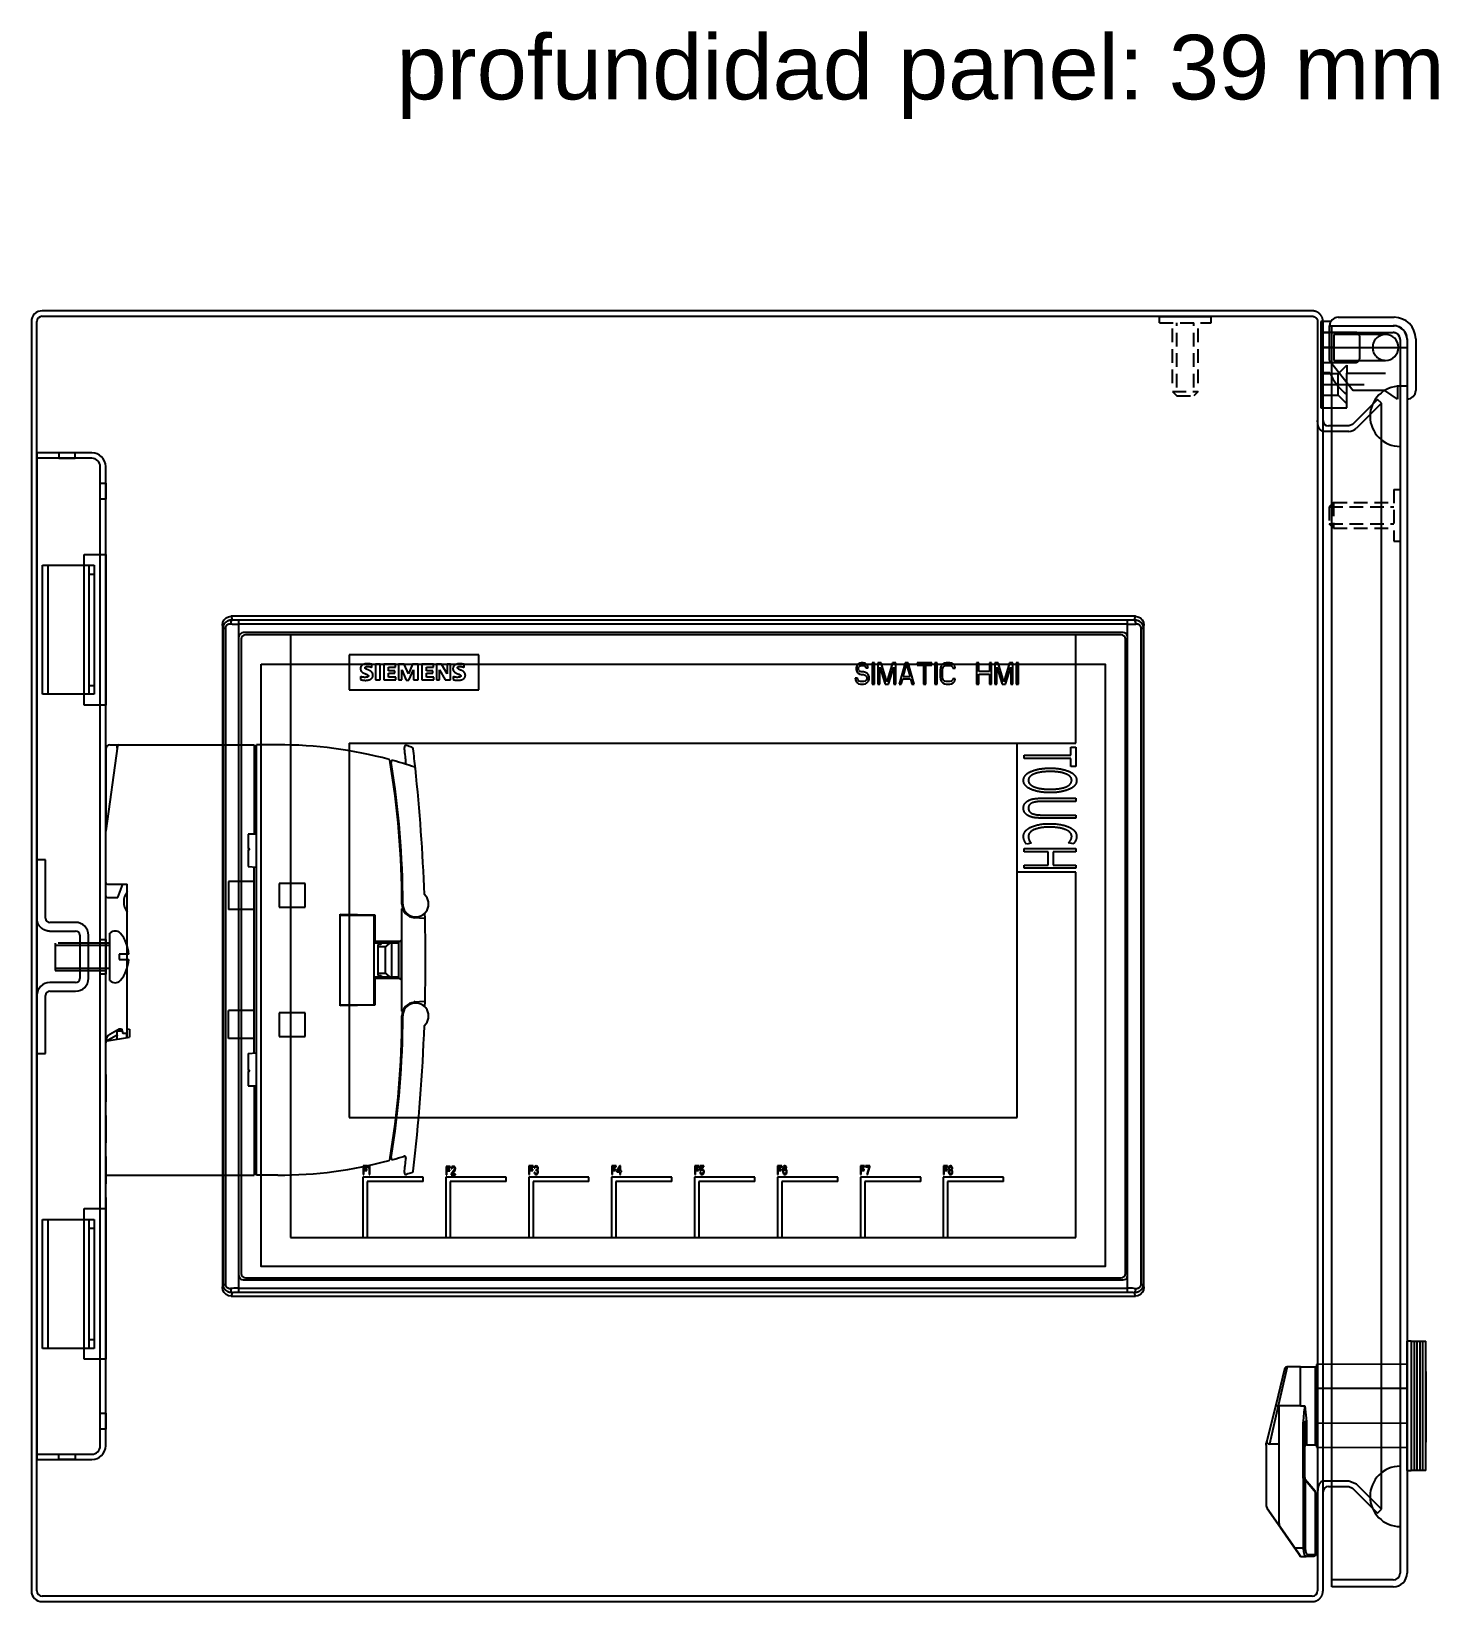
# Model space of a CAD drawing. Header units: millimetres. Extents: x 979 to 3414, y -1029 to 703.
# Drawn here: x 3087.6 to 3414.5, y 276.1 to 641 of the extents above; entities that cross this region are included whole.
import ezdxf

# ---------------------------------------------------------------- set-up
doc = ezdxf.new("R2010")
doc.units = ezdxf.units.MM
for name, pattern in [('ACAD_ISO03W100', [30, 12, -18]), ('CENTER', [50.8, 31.75, -6.35, 6.35, -6.35]), ('HIDDEN', [9.525, 6.35, -3.175]), ('HIDDEN2', [4.7625, 3.175, -1.5875])]:
    doc.linetypes.add(name, pattern=pattern)
doc.styles.get("Standard").update_dxf_attribs({"font": 'arial.ttf'})

msp = doc.modelspace()

# ---------------------------------------------------------------- texts
at = {"insert": (3172.423, 640.206), "char_height": 15, "attachment_point": 1}
msp.add_mtext_dynamic_manual_height_columns('profundidad panel: 39 mm', width=419.30102, gutter_width=12.5, heights=[0], dxfattribs=at)

# ---------------------------------------------------------------- linework, layer by layer
for p, q in [((3087.635, 573.567), (3087.635, 278.642)), ((3088.91, 278.641), (3088.91, 573.567)), ((3385.19, 576.066), (3090.16, 576.067)), ((3090.16, 574.817), (3385.165, 574.817)), ((3349.66, 574.767), (3361.66, 574.767)), ((3385.165, 574.817), (3385.193, 574.816)), ((3385.246, 576.065), (3385.19, 576.066)), ((3385.193, 574.816), (3385.222, 574.814)), ((3385.222, 574.814), (3385.25, 574.812)), ((3385.303, 576.061), (3385.246, 576.065)), ((3385.25, 574.812), (3385.279, 574.809)), ((3385.279, 574.809), (3385.307, 574.805)), ((3385.36, 576.057), (3385.303, 576.061)), ((3385.307, 574.805), (3385.336, 574.801)), ((3385.336, 574.801), (3385.365, 574.796)), ((3385.417, 576.051), (3385.36, 576.057)), ((3385.365, 574.796), (3385.394, 574.79)), ((3385.394, 574.79), (3385.423, 574.784)), ((3385.474, 576.044), (3385.417, 576.051)), ((3385.423, 574.784), (3385.452, 574.777)), ((3385.452, 574.777), (3385.482, 574.769)), ((3385.532, 576.035), (3385.474, 576.044)), ((3385.482, 574.769), (3385.511, 574.76)), ((3385.511, 574.76), (3385.54, 574.751)), ((3385.59, 576.025), (3385.532, 576.035)), ((3385.54, 574.751), (3385.569, 574.74)), ((3385.569, 574.74), (3385.598, 574.729)), ((3385.648, 576.014), (3385.59, 576.025)), ((3385.598, 574.729), (3385.627, 574.717)), ((3385.627, 574.717), (3385.655, 574.705)), ((3385.706, 576.001), (3385.648, 576.014)), ((3385.655, 574.705), (3385.684, 574.692)), ((3385.684, 574.692), (3385.712, 574.677)), ((3385.765, 575.986), (3385.706, 576.001)), ((3385.712, 574.677), (3385.74, 574.662)), ((3385.74, 574.662), (3385.767, 574.647)), ((3385.823, 575.971), (3385.765, 575.986)), ((3385.767, 574.647), (3385.795, 574.63)), ((3385.795, 574.63), (3385.822, 574.613)), ((3385.822, 574.613), (3385.848, 574.595)), ((3385.881, 575.953), (3385.823, 575.971)), ((3385.848, 574.595), (3385.874, 574.577)), ((3385.874, 574.577), (3385.9, 574.557)), ((3385.939, 575.934), (3385.881, 575.953)), ((3385.9, 574.557), (3385.925, 574.537)), ((3385.925, 574.537), (3385.95, 574.517)), ((3385.997, 575.914), (3385.939, 575.934)), ((3385.95, 574.517), (3385.975, 574.495)), ((3385.975, 574.495), (3385.998, 574.473)), ((3386.055, 575.891), (3385.997, 575.914)), ((3385.998, 574.473), (3386.022, 574.451)), ((3386.022, 574.451), (3386.044, 574.428)), ((3386.044, 574.428), (3386.066, 574.404)), ((3386.113, 575.868), (3386.055, 575.891)), ((3386.066, 574.404), (3386.087, 574.38)), ((3386.087, 574.38), (3386.108, 574.355)), ((3386.108, 574.355), (3386.128, 574.33)), ((3386.17, 575.843), (3386.113, 575.868)), ((3386.128, 574.33), (3386.147, 574.304)), ((3386.147, 574.304), (3386.166, 574.278)), ((3386.166, 574.278), (3386.184, 574.251)), ((3386.227, 575.816), (3386.17, 575.843)), ((3386.184, 574.251), (3386.201, 574.224)), ((3386.201, 574.224), (3386.217, 574.197)), ((3386.217, 574.197), (3386.233, 574.169)), ((3386.283, 575.788), (3386.227, 575.816)), ((3386.233, 574.169), (3386.248, 574.141)), ((3386.248, 574.141), (3386.262, 574.113)), ((3386.262, 574.113), (3386.275, 574.085)), ((3386.275, 574.085), (3386.288, 574.056)), ((3386.339, 575.758), (3386.283, 575.788)), ((3386.288, 574.056), (3386.3, 574.027)), ((3386.3, 574.027), (3386.311, 573.998)), ((3386.311, 573.998), (3386.321, 573.969)), ((3386.321, 573.969), (3386.331, 573.94)), ((3386.331, 573.94), (3386.339, 573.911)), ((3386.394, 575.727), (3386.339, 575.758)), ((3386.339, 573.911), (3386.347, 573.882)), ((3386.347, 573.882), (3386.355, 573.853)), ((3386.355, 573.853), (3386.361, 573.824)), ((3386.361, 573.824), (3386.367, 573.794)), ((3386.367, 573.794), (3386.372, 573.766)), ((3386.372, 573.766), (3386.376, 573.737)), ((3386.376, 573.737), (3386.38, 573.708)), ((3386.38, 573.708), (3386.383, 573.679)), ((3386.383, 573.679), (3386.385, 573.651)), ((3386.385, 573.651), (3386.386, 573.623)), ((3386.386, 573.623), (3386.387, 573.595)), ((3386.387, 573.595), (3386.388, 573.567)), ((3386.388, 573.567), (3386.388, 278.641)), ((3386.449, 575.694), (3386.394, 575.727)), ((3386.503, 575.66), (3386.449, 575.694)), ((3386.556, 575.624), (3386.503, 575.66)), ((3386.609, 575.587), (3386.556, 575.624)), ((3386.66, 575.548), (3386.609, 575.587)), ((3386.711, 575.508), (3386.66, 575.548)), ((3386.76, 575.467), (3386.711, 575.508)), ((3386.809, 575.424), (3386.76, 575.467)), ((3386.856, 575.38), (3386.809, 575.424)), ((3386.903, 575.335), (3386.856, 575.38)), ((3386.948, 575.288), (3386.903, 575.335)), ((3386.992, 575.241), (3386.948, 575.288)), ((3387.035, 575.192), (3386.992, 575.241)), ((3387.076, 575.143), (3387.035, 575.192)), ((3387.116, 575.092), (3387.076, 575.143)), ((3387.154, 575.041), (3387.116, 575.092)), ((3387.192, 574.988), (3387.154, 575.041)), ((3389.428, 573.567), (3387.16, 573.567)), ((3387.16, 573.567), (3387.16, 557.567)), ((3387.16, 573.567), (3387.16, 553.567)), ((3387.227, 574.935), (3387.192, 574.988)), ((3387.262, 574.881), (3387.227, 574.935)), ((3387.295, 574.826), (3387.262, 574.881)), ((3387.326, 574.771), (3387.295, 574.826)), ((3387.356, 574.715), (3387.326, 574.771)), ((3387.384, 574.659), (3387.356, 574.715)), ((3387.411, 574.602), (3387.384, 574.659)), ((3387.436, 574.545), (3387.411, 574.602)), ((3387.459, 574.487), (3387.436, 574.545)), ((3387.482, 574.429), (3387.459, 574.487)), ((3387.502, 574.371), (3387.482, 574.429)), ((3387.521, 574.313), (3387.502, 574.371)), ((3387.538, 574.255), (3387.521, 574.313)), ((3387.554, 574.197), (3387.538, 574.255)), ((3387.569, 574.138), (3387.554, 574.197)), ((3387.582, 574.08), (3387.569, 574.138)), ((3387.593, 574.022), (3387.582, 574.08)), ((3387.603, 573.964), (3387.593, 574.022)), ((3387.612, 573.906), (3387.603, 573.964)), ((3387.619, 573.849), (3387.612, 573.906)), ((3387.625, 573.792), (3387.619, 573.849)), ((3387.629, 573.735), (3387.625, 573.792)), ((3387.632, 573.678), (3387.629, 573.735)), ((3387.634, 573.623), (3387.632, 573.678)), ((3387.635, 573.567), (3387.634, 573.623)), ((3387.635, 279.141), (3387.635, 573.567)), ((3391.16, 574.567), (3404.16, 574.567)), ((3387.16, 571.067), (3389.16, 571.067)), ((3389.16, 564.567), (3389.16, 572.567)), ((3389.16, 572.567), (3404.16, 572.567)), ((3389.66, 572.625), (3403.96, 572.625)), ((3389.66, 279.585), (3389.66, 572.625)), ((3389.66, 572.625), (3403.96, 572.625)), ((3389.66, 572.625), (3403.96, 572.625)), ((3389.66, 571.025), (3403.96, 571.025)), ((3402.16, 570.567), (3390.16, 570.567)), ((3390.16, 570.567), (3390.16, 564.567)), ((3405.56, 569.425), (3405.56, 282.785)), ((3407.16, 569.567), (3407.16, 555.567)), ((3407.16, 569.425), (3407.16, 282.785)), ((3409.16, 569.567), (3409.16, 557.567)), ((3387.16, 564.067), (3389.549, 564.067)), ((3389.16, 564.567), (3394.604, 557.567)), ((3390.16, 564.567), (3402.16, 564.567)), ((3387.16, 561.767), (3389.184, 561.767)), ((3393.16, 553.567), (3393.16, 561.567)), ((3407.16, 558.567), (3404.96, 558.567)), ((3404.96, 558.567), (3404.96, 555.567)), ((3405.56, 558.567), (3405.56, 544.567)), ((3393.16, 553.567), (3393.16, 556.567)), ((3400.322, 555.504), (3394.501, 549.683)), ((3401.96, 557.567), (3394.604, 557.567)), ((3401.206, 554.621), (3395.385, 548.8)), ((3401.206, 554.62), (3400.322, 555.504)), ((3401.206, 297.588), (3401.206, 554.62)), ((3404.96, 555.567), (3401.96, 557.567)), ((3387.16, 553.567), (3393.16, 553.567)), ((3386.386, 550.456), (3386.385, 550.567)), ((3386.39, 550.344), (3386.386, 550.456)), ((3386.395, 550.231), (3386.39, 550.344)), ((3386.404, 550.118), (3386.395, 550.231)), ((3386.415, 550.004), (3386.404, 550.118)), ((3386.429, 549.891), (3386.415, 550.004)), ((3386.446, 549.777), (3386.429, 549.891)), ((3386.465, 549.665), (3386.446, 549.777)), ((3386.488, 549.554), (3386.465, 549.665)), ((3386.514, 549.444), (3386.488, 549.554)), ((3386.543, 549.336), (3386.514, 549.444)), ((3386.575, 549.23), (3386.543, 549.336)), ((3386.592, 549.178), (3386.575, 549.23)), ((3386.61, 549.126), (3386.592, 549.178)), ((3386.628, 549.076), (3386.61, 549.126)), ((3386.648, 549.026), (3386.628, 549.076)), ((3386.668, 548.977), (3386.648, 549.026)), ((3386.689, 548.929), (3386.668, 548.977)), ((3386.711, 548.882), (3386.689, 548.929)), ((3386.733, 548.836), (3386.711, 548.882)), ((3386.757, 548.79), (3386.733, 548.836)), ((3386.781, 548.746), (3386.757, 548.79)), ((3386.805, 548.703), (3386.781, 548.746)), ((3386.83, 548.662), (3386.805, 548.703)), ((3386.857, 548.621), (3386.83, 548.662)), ((3386.883, 548.582), (3386.857, 548.621)), ((3386.91, 548.543), (3386.883, 548.582)), ((3386.938, 548.507), (3386.91, 548.543)), ((3386.967, 548.471), (3386.938, 548.507)), ((3386.996, 548.437), (3386.967, 548.471)), ((3387.026, 548.404), (3386.996, 548.437)), ((3387.056, 548.373), (3387.026, 548.404)), ((3387.087, 548.343), (3387.056, 548.373)), ((3387.118, 548.315), (3387.087, 548.343)), ((3387.15, 548.288), (3387.118, 548.315)), ((3387.166, 548.275), (3387.15, 548.288)), ((3387.182, 548.263), (3387.166, 548.275)), ((3387.198, 548.25), (3387.182, 548.263)), ((3387.215, 548.239), (3387.198, 548.25)), ((3387.231, 548.227), (3387.215, 548.239)), ((3387.248, 548.216), (3387.231, 548.227)), ((3387.264, 548.206), (3387.248, 548.216)), ((3387.281, 548.196), (3387.264, 548.206)), ((3387.298, 548.186), (3387.281, 548.196)), ((3387.315, 548.176), (3387.298, 548.186)), ((3387.332, 548.167), (3387.315, 548.176)), ((3387.349, 548.159), (3387.332, 548.167)), ((3387.366, 548.151), (3387.349, 548.159)), ((3387.383, 548.143), (3387.366, 548.151)), ((3387.4, 548.135), (3387.383, 548.143)), ((3387.417, 548.128), (3387.4, 548.135)), ((3387.435, 548.122), (3387.417, 548.128)), ((3387.452, 548.115), (3387.435, 548.122)), ((3387.47, 548.109), (3387.452, 548.115)), ((3387.487, 548.104), (3387.47, 548.109)), ((3387.505, 548.099), (3387.487, 548.104)), ((3387.522, 548.094), (3387.505, 548.099)), ((3387.54, 548.09), (3387.522, 548.094)), ((3387.557, 548.086), (3387.54, 548.09)), ((3387.575, 548.082), (3387.557, 548.086)), ((3387.593, 548.079), (3387.575, 548.082)), ((3387.611, 548.076), (3387.593, 548.079)), ((3387.628, 548.074), (3387.611, 548.076)), ((3387.646, 548.072), (3387.628, 548.074)), ((3387.664, 548.07), (3387.646, 548.072)), ((3387.682, 548.069), (3387.664, 548.07)), ((3387.699, 548.068), (3387.682, 548.069)), ((3387.717, 548.067), (3387.699, 548.068)), ((3387.735, 548.067), (3387.717, 548.067)), ((3393.617, 548.067), (3387.735, 548.067)), ((3393.617, 549.317), (3388.885, 549.317)), ((3394.501, 549.683), (3393.617, 549.317)), ((3101.685, 543.067), (3088.885, 543.067)), ((3088.885, 543.067), (3088.885, 309.142)), ((3101.685, 541.817), (3088.885, 541.817)), ((3103.635, 312.342), (3103.635, 539.867)), ((3104.885, 312.342), (3104.885, 539.867)), ((3405.56, 534.567), (3405.56, 522.567)), ((3099.885, 519.467), (3104.885, 519.467)), ((3099.885, 484.467), (3099.885, 519.467)), ((3104.885, 519.467), (3104.885, 484.467)), ((3090.185, 516.967), (3102.185, 516.967)), ((3090.185, 486.967), (3090.185, 516.967)), ((3091.435, 516.967), (3091.435, 486.967)), ((3100.935, 516.967), (3100.935, 486.967)), ((3100.935, 514.896), (3102.185, 514.896)), ((3102.185, 516.967), (3102.185, 486.967)), ((3100.935, 489.038), (3102.185, 489.038)), ((3102.185, 486.967), (3090.185, 486.967)), ((3104.885, 484.467), (3099.885, 484.467)), ((3088.885, 448.467), (3088.91, 434.581)), ((3090.885, 448.467), (3088.885, 448.467)), ((3090.885, 434.967), (3090.885, 448.467)), ((3088.91, 434.581), (3088.91, 434.529)), ((3088.91, 434.529), (3088.911, 434.477)), ((3088.911, 434.477), (3088.914, 434.423)), ((3088.914, 434.423), (3088.918, 434.37)), ((3088.918, 434.37), (3088.924, 434.316)), ((3088.924, 434.316), (3088.932, 434.261)), ((3088.932, 434.261), (3088.941, 434.206)), ((3088.941, 434.206), (3088.952, 434.151)), ((3088.952, 434.151), (3088.965, 434.095)), ((3088.965, 434.095), (3088.98, 434.039)), ((3088.98, 434.039), (3088.996, 433.983)), ((3088.996, 433.983), (3089.015, 433.926)), ((3089.015, 433.926), (3089.035, 433.87)), ((3089.035, 433.87), (3089.057, 433.813)), ((3089.057, 433.813), (3089.08, 433.757)), ((3089.08, 433.757), (3089.106, 433.7)), ((3089.106, 433.7), (3089.134, 433.644)), ((3089.134, 433.644), (3089.163, 433.587)), ((3089.163, 433.587), (3089.194, 433.531)), ((3089.194, 433.531), (3089.227, 433.475)), ((3089.227, 433.475), (3089.262, 433.42)), ((3089.262, 433.42), (3089.299, 433.364)), ((3089.299, 433.364), (3089.338, 433.31)), ((3089.338, 433.31), (3089.378, 433.255)), ((3089.378, 433.255), (3089.421, 433.202)), ((3089.421, 433.202), (3089.465, 433.148)), ((3089.465, 433.148), (3089.511, 433.096)), ((3089.511, 433.096), (3089.558, 433.044)), ((3089.558, 433.044), (3089.607, 432.993)), ((3089.607, 432.993), (3089.658, 432.943)), ((3089.658, 432.943), (3089.71, 432.894)), ((3089.71, 432.894), (3089.764, 432.845)), ((3089.764, 432.845), (3089.819, 432.798)), ((3089.819, 432.798), (3089.875, 432.752)), ((3089.875, 432.752), (3089.933, 432.706)), ((3089.933, 432.706), (3089.992, 432.662)), ((3089.992, 432.662), (3090.053, 432.619)), ((3090.053, 432.619), (3090.114, 432.577)), ((3090.114, 432.577), (3090.177, 432.537)), ((3090.177, 432.537), (3090.241, 432.498)), ((3090.241, 432.498), (3090.305, 432.46)), ((3090.305, 432.46), (3090.371, 432.423)), ((3090.371, 432.423), (3090.437, 432.388)), ((3090.437, 432.388), (3090.504, 432.354)), ((3090.504, 432.354), (3090.571, 432.321)), ((3090.571, 432.321), (3090.639, 432.29)), ((3090.639, 432.29), (3090.708, 432.26)), ((3090.708, 432.26), (3090.777, 432.231)), ((3090.777, 432.231), (3090.847, 432.204)), ((3090.847, 432.204), (3090.916, 432.179)), ((3090.916, 432.179), (3090.986, 432.155)), ((3090.986, 432.155), (3091.056, 432.132)), ((3091.056, 432.132), (3091.126, 432.111)), ((3091.126, 432.111), (3091.197, 432.091)), ((3091.197, 432.091), (3091.267, 432.072)), ((3091.267, 432.072), (3091.337, 432.055)), ((3091.337, 432.055), (3091.406, 432.04)), ((3091.406, 432.04), (3091.476, 432.025)), ((3091.476, 432.025), (3091.545, 432.012)), ((3091.545, 432.012), (3091.614, 432.001)), ((3091.614, 432.001), (3091.75, 431.981)), ((3091.75, 431.981), (3091.885, 431.967)), ((3097.885, 433.967), (3091.885, 433.967)), ((3091.885, 431.967), (3097.885, 431.967)), ((3098.885, 430.967), (3098.885, 420.967)), ((3100.885, 420.967), (3100.885, 430.967)), ((3105.885, 420.457), (3105.885, 431.457)), ((3093.185, 428.582), (3093.185, 423.332)), ((3105.885, 428.582), (3093.185, 428.582)), ((3103.635, 429.967), (3104.885, 429.967)), ((3103.635, 421.967), (3103.635, 429.967)), ((3104.885, 429.967), (3104.885, 421.967)), ((3105.885, 423.332), (3105.885, 428.582)), ((3093.185, 423.332), (3105.885, 423.332)), ((3107.985, 426.557), (3107.985, 425.357)), ((3110.264, 426.557), (3107.985, 426.557)), ((3107.985, 425.357), (3110.264, 425.357)), ((3097.885, 419.967), (3091.885, 419.967)), ((3104.885, 421.967), (3103.635, 421.967)), ((3088.885, 416.967), (3088.885, 403.467)), ((3090.885, 403.467), (3090.885, 416.967)), ((3091.885, 417.967), (3097.885, 417.967)), ((3088.885, 403.467), (3090.885, 403.467)), ((3090.185, 364.967), (3102.185, 364.967)), ((3090.185, 334.967), (3090.185, 364.967)), ((3091.435, 364.967), (3091.435, 334.967)), ((3099.885, 367.467), (3104.885, 367.467)), ((3099.885, 332.467), (3099.885, 367.467)), ((3100.935, 364.967), (3100.935, 334.967)), ((3102.185, 364.967), (3102.185, 334.967)), ((3104.885, 367.467), (3104.885, 332.467)), ((3100.935, 362.896), (3102.185, 362.896)), ((3100.935, 337.038), (3102.185, 337.038)), ((3102.185, 334.967), (3090.185, 334.967)), ((3104.885, 332.467), (3099.885, 332.467)), ((3103.635, 319.924), (3104.885, 319.924)), ((3103.635, 316.174), (3103.635, 319.924)), ((3104.885, 319.924), (3104.885, 316.174)), ((3104.885, 316.174), (3103.635, 316.174)), ((3088.885, 310.392), (3101.685, 310.392)), ((3094.01, 310.392), (3097.76, 310.392)), ((3094.01, 309.142), (3094.01, 310.392)), ((3097.76, 310.392), (3097.76, 309.142)), ((3088.885, 309.142), (3101.685, 309.142)), ((3097.76, 309.142), (3094.01, 309.142)), ((3405.56, 307.585), (3405.56, 293.585)), ((3386.549, 302.89), (3386.52, 302.782)), ((3386.581, 302.996), (3386.549, 302.89)), ((3386.598, 303.048), (3386.581, 302.996)), ((3386.616, 303.099), (3386.598, 303.048)), ((3386.635, 303.15), (3386.616, 303.099)), ((3386.654, 303.2), (3386.635, 303.15)), ((3386.675, 303.248), (3386.654, 303.2)), ((3386.696, 303.297), (3386.675, 303.248)), ((3386.717, 303.344), (3386.696, 303.297)), ((3386.74, 303.39), (3386.717, 303.344)), ((3386.763, 303.435), (3386.74, 303.39)), ((3386.787, 303.479), (3386.763, 303.435)), ((3386.812, 303.522), (3386.787, 303.479)), ((3386.837, 303.564), (3386.812, 303.522)), ((3386.863, 303.604), (3386.837, 303.564)), ((3386.89, 303.644), (3386.863, 303.604)), ((3386.917, 303.682), (3386.89, 303.644)), ((3386.945, 303.718), (3386.917, 303.682)), ((3386.974, 303.754), (3386.945, 303.718)), ((3387.003, 303.788), (3386.974, 303.754)), ((3387.033, 303.821), (3387.003, 303.788)), ((3387.063, 303.852), (3387.033, 303.821)), ((3387.094, 303.882), (3387.063, 303.852)), ((3387.125, 303.91), (3387.094, 303.882)), ((3387.157, 303.937), (3387.125, 303.91)), ((3387.173, 303.95), (3387.157, 303.937)), ((3387.189, 303.962), (3387.173, 303.95)), ((3387.206, 303.974), (3387.189, 303.962)), ((3387.222, 303.986), (3387.206, 303.974)), ((3387.238, 303.997), (3387.222, 303.986)), ((3387.255, 304.008), (3387.238, 303.997)), ((3387.272, 304.019), (3387.255, 304.008)), ((3387.288, 304.029), (3387.272, 304.019)), ((3387.305, 304.039), (3387.288, 304.029)), ((3387.322, 304.048), (3387.305, 304.039)), ((3387.339, 304.057), (3387.322, 304.048)), ((3387.356, 304.066), (3387.339, 304.057)), ((3387.373, 304.074), (3387.356, 304.066)), ((3387.39, 304.082), (3387.373, 304.074)), ((3387.408, 304.089), (3387.39, 304.082)), ((3387.425, 304.096), (3387.408, 304.089)), ((3387.442, 304.103), (3387.425, 304.096)), ((3387.46, 304.109), (3387.442, 304.103)), ((3387.477, 304.115), (3387.46, 304.109)), ((3387.495, 304.12), (3387.477, 304.115)), ((3387.512, 304.126), (3387.495, 304.12)), ((3387.53, 304.13), (3387.512, 304.126)), ((3387.547, 304.135), (3387.53, 304.13)), ((3387.565, 304.138), (3387.547, 304.135)), ((3387.583, 304.142), (3387.565, 304.138)), ((3387.6, 304.145), (3387.583, 304.142)), ((3387.618, 304.148), (3387.6, 304.145)), ((3387.636, 304.15), (3387.618, 304.148)), ((3387.653, 304.152), (3387.636, 304.15)), ((3387.671, 304.154), (3387.653, 304.152)), ((3387.689, 304.155), (3387.671, 304.154)), ((3387.707, 304.156), (3387.689, 304.155)), ((3387.725, 304.157), (3387.707, 304.156)), ((3387.742, 304.157), (3387.725, 304.157)), ((3393.625, 304.15), (3387.742, 304.157)), ((3388.885, 302.891), (3393.617, 302.891)), ((3393.617, 302.891), (3394.501, 302.525)), ((3395.392, 303.416), (3393.625, 304.15)), ((3401.206, 297.588), (3395.392, 303.416)), ((3386.391, 301.769), (3386.39, 301.658)), ((3386.394, 301.882), (3386.391, 301.769)), ((3386.4, 301.994), (3386.394, 301.882)), ((3386.409, 302.108), (3386.4, 301.994)), ((3386.42, 302.221), (3386.409, 302.108)), ((3386.434, 302.335), (3386.42, 302.221)), ((3386.451, 302.448), (3386.434, 302.335)), ((3386.471, 302.561), (3386.451, 302.448)), ((3386.494, 302.672), (3386.471, 302.561)), ((3386.52, 302.782), (3386.494, 302.672)), ((3394.501, 302.525), (3400.322, 296.704)), ((3400.322, 296.704), (3401.206, 297.588)), ((3403.96, 281.185), (3389.66, 281.185)), ((3385.138, 277.391), (3090.16, 277.391)), ((3387.227, 277.273), (3387.262, 277.327)), ((3387.262, 277.327), (3387.295, 277.382)), ((3387.295, 277.382), (3387.326, 277.437)), ((3387.326, 277.437), (3387.356, 277.493)), ((3387.356, 277.493), (3387.384, 277.55)), ((3387.384, 277.55), (3387.411, 277.606)), ((3387.411, 277.606), (3387.436, 277.664)), ((3387.436, 277.664), (3387.459, 277.721)), ((3387.459, 277.721), (3387.482, 277.779)), ((3387.482, 277.779), (3387.502, 277.837)), ((3387.502, 277.837), (3387.521, 277.895)), ((3387.521, 277.895), (3387.538, 277.954)), ((3387.538, 277.954), (3387.554, 278.012)), ((3387.554, 278.012), (3387.569, 278.07)), ((3387.569, 278.07), (3387.582, 278.128)), ((3387.582, 278.128), (3387.593, 278.187)), ((3387.593, 278.187), (3387.603, 278.245)), ((3387.603, 278.245), (3387.612, 278.302)), ((3387.612, 278.302), (3387.619, 278.36)), ((3387.619, 278.36), (3387.625, 278.417)), ((3387.625, 278.417), (3387.629, 278.474)), ((3387.629, 278.474), (3387.632, 278.53)), ((3387.632, 278.53), (3387.634, 278.586)), ((3387.634, 278.586), (3387.635, 278.641)), ((3387.635, 278.641), (3387.635, 279.141)), ((3403.96, 279.585), (3389.66, 279.585)), ((3090.135, 276.142), (3385.19, 276.142)), ((3385.19, 276.142), (3385.246, 276.144)), ((3385.246, 276.144), (3385.303, 276.147)), ((3385.303, 276.147), (3385.36, 276.152)), ((3385.36, 276.152), (3385.417, 276.157)), ((3385.417, 276.157), (3385.474, 276.165)), ((3385.474, 276.165), (3385.532, 276.173)), ((3385.532, 276.173), (3385.59, 276.183)), ((3385.59, 276.183), (3385.648, 276.195)), ((3385.648, 276.195), (3385.706, 276.208)), ((3385.706, 276.208), (3385.765, 276.222)), ((3385.765, 276.222), (3385.823, 276.238)), ((3385.823, 276.238), (3385.881, 276.255)), ((3385.881, 276.255), (3385.939, 276.274)), ((3385.939, 276.274), (3385.997, 276.295)), ((3385.997, 276.295), (3386.055, 276.317)), ((3386.055, 276.317), (3386.113, 276.341)), ((3386.113, 276.341), (3386.17, 276.366)), ((3386.17, 276.366), (3386.227, 276.393)), ((3386.227, 276.393), (3386.283, 276.421)), ((3386.283, 276.421), (3386.339, 276.451)), ((3386.339, 276.451), (3386.394, 276.482)), ((3386.394, 276.482), (3386.449, 276.515)), ((3386.449, 276.515), (3386.503, 276.549)), ((3386.503, 276.549), (3386.556, 276.585)), ((3386.556, 276.585), (3386.609, 276.622)), ((3386.609, 276.622), (3386.66, 276.661)), ((3386.66, 276.661), (3386.711, 276.701)), ((3386.711, 276.701), (3386.76, 276.742)), ((3386.76, 276.742), (3386.809, 276.785)), ((3386.809, 276.785), (3386.856, 276.829)), ((3386.856, 276.829), (3386.903, 276.874)), ((3386.903, 276.874), (3386.948, 276.92)), ((3386.948, 276.92), (3386.992, 276.968)), ((3386.992, 276.968), (3387.035, 277.016)), ((3387.035, 277.016), (3387.076, 277.066)), ((3387.076, 277.066), (3387.116, 277.116)), ((3387.116, 277.116), (3387.154, 277.168)), ((3387.154, 277.168), (3387.192, 277.22)), ((3387.192, 277.22), (3387.227, 277.273))]:
    msp.add_line(p, q)
at = {"color": 9, "linetype": 'HIDDEN2'}
for p, q in [((3349.66, 573.267), (3349.66, 574.767)), ((3349.66, 573.267), (3361.66, 573.267)), ((3352.66, 559.267), (3352.66, 573.267)), ((3353.66, 558.267), (3353.66, 573.267)), ((3357.66, 558.267), (3357.66, 573.267)), ((3358.66, 559.267), (3358.66, 573.267)), ((3361.66, 573.267), (3361.66, 574.767)), ((3352.66, 557.358), (3358.66, 557.358)), ((3352.66, 557.358), (3353.66, 556.358)), ((3353.66, 556.358), (3357.66, 556.358)), ((3358.66, 557.358), (3357.66, 556.358)), ((3404.06, 534.567), (3405.56, 534.567)), ((3404.06, 534.567), (3404.06, 522.567)), ((3390.06, 531.567), (3389.06, 530.567)), ((3389.06, 530.567), (3389.06, 526.567)), ((3389.06, 530.567), (3404.06, 530.567)), ((3390.06, 531.567), (3390.06, 525.567)), ((3390.06, 531.567), (3404.06, 531.567)), ((3390.06, 525.567), (3389.06, 526.567)), ((3389.06, 526.567), (3404.06, 526.567)), ((3390.06, 525.567), (3404.06, 525.567)), ((3404.06, 522.567), (3405.56, 522.567))]:
    msp.add_line(p, q, dxfattribs=at)
at = {"linetype": 'ACAD_ISO03W100'}
for p, q in [((3395.16, 571.067), (3387.16, 571.067)), ((3387.16, 571.067), (3387.16, 564.067)), ((3396.16, 565.067), (3396.16, 570.067)), ((3387.16, 564.067), (3395.16, 564.067)), ((3391.16, 561.467), (3393.16, 563.467)), ((3393.16, 563.467), (3393.16, 561.567)), ((3391.16, 561.467), (3387.16, 561.467)), ((3387.16, 561.467), (3387.16, 556.467)), ((3387.16, 558.967), (3397.16, 558.967)), ((3391.16, 556.467), (3391.16, 561.467)), ((3393.16, 561.567), (3402.16, 561.567)), ((3387.16, 556.467), (3391.16, 556.467)), ((3391.16, 556.467), (3393.16, 554.467)), ((3093.185, 429.142), (3093.185, 422.792)), ((3105.885, 429.142), (3093.185, 429.142)), ((3105.885, 422.792), (3105.885, 429.142)), ((3093.185, 422.792), (3105.885, 422.792))]:
    msp.add_line(p, q, dxfattribs=at)
at = {"color": 9, "linetype": 'HIDDEN'}
for p, q in [((3389.66, 571.025), (3403.96, 571.025)), ((3389.66, 571.025), (3403.96, 571.025)), ((3099.885, 519.467), (3104.885, 519.467)), ((3104.885, 519.467), (3104.885, 484.467)), ((3104.885, 484.467), (3099.885, 484.467)), ((3104.885, 398.642), (3104.885, 363.642))]:
    msp.add_line(p, q, dxfattribs=at)
at = {"linetype": 'CENTER'}
for p, q in [((3390.16, 567.567), (3387.16, 567.567)), ((3387.16, 567.567), (3407.16, 567.567))]:
    msp.add_line(p, q, dxfattribs=at)
at = {"color": 9}
for p, q in [((3097.76, 543.067), (3094.01, 543.067)), ((3094.01, 543.067), (3094.01, 541.817)), ((3094.01, 541.817), (3097.76, 541.817)), ((3097.76, 541.817), (3097.76, 543.067)), ((3103.635, 536.035), (3104.885, 536.035)), ((3103.635, 532.285), (3103.635, 536.035)), ((3104.885, 536.035), (3104.885, 532.285)), ((3104.885, 532.285), (3103.635, 532.285))]:
    msp.add_line(p, q, dxfattribs=at)
at = {"color": 7, "linetype": 'Continuous'}
for p, q in [((3134.022, 505.104), (3134.225, 504.283)), ((3344.044, 505.104), (3134.022, 505.104)), ((3135.833, 347.969), (3135.833, 504.24)), ((3135.833, 504.24), (3342.233, 504.24)), ((3342.233, 347.969), (3342.233, 504.24)), ((3343.84, 504.283), (3344.044, 505.104)), ((3132.033, 503.091), (3132.033, 349.117)), ((3132.213, 502.366), (3132.033, 503.091)), ((3132.213, 349.843), (3132.213, 502.366)), ((3132.213, 502.366), (3132.688, 502.366)), ((3132.688, 502.366), (3132.688, 349.843)), ((3342.233, 503.253), (3135.833, 503.253)), ((3341.233, 501.304), (3136.833, 501.304)), ((3340.733, 500.804), (3137.333, 500.804)), ((3147.833, 500.804), (3147.833, 360.744)), ((3330.233, 475.604), (3330.233, 500.804)), ((3345.378, 349.843), (3345.378, 502.366)), ((3345.378, 502.366), (3345.853, 502.366)), ((3346.033, 503.091), (3345.853, 502.366)), ((3345.853, 502.366), (3345.853, 349.843)), ((3346.033, 349.117), (3346.033, 503.091)), ((3136.333, 499.804), (3136.333, 352.404)), ((3341.733, 352.404), (3341.733, 499.804)), ((3161.424, 496.104), (3161.424, 488.004)), ((3191.524, 496.104), (3161.424, 496.104)), ((3166.716, 493.234), (3166.716, 493.936)), ((3167.535, 493.975), (3167.535, 490.309)), ((3168.666, 493.975), (3167.535, 493.975)), ((3168.666, 490.309), (3168.666, 493.975)), ((3169.524, 493.975), (3169.524, 490.309)), ((3172.215, 493.975), (3169.524, 493.975)), ((3170.577, 492.454), (3170.577, 493.312)), ((3170.577, 493.312), (3172.215, 493.312)), ((3172.215, 493.312), (3172.215, 493.975)), ((3172.917, 493.975), (3172.917, 490.309)), ((3174.243, 493.975), (3172.917, 493.975)), ((3173.658, 490.309), (3173.658, 492.649)), ((3173.658, 492.649), (3174.672, 490.27)), ((3175.218, 491.752), (3174.243, 493.975)), ((3176.115, 493.975), (3175.218, 491.752)), ((3175.335, 490.27), (3176.388, 492.688)), ((3177.441, 493.975), (3176.115, 493.975)), ((3176.388, 492.688), (3176.388, 490.309)), ((3177.441, 490.309), (3177.441, 493.975)), ((3178.299, 493.975), (3178.299, 490.309)), ((3181.029, 493.975), (3178.299, 493.975)), ((3179.391, 492.454), (3179.391, 493.312)), ((3179.391, 493.312), (3181.029, 493.312)), ((3181.029, 493.312), (3181.029, 493.975)), ((3181.692, 493.975), (3181.692, 490.309)), ((3182.901, 493.975), (3181.692, 493.975)), ((3182.433, 490.309), (3182.433, 492.649)), ((3182.433, 492.649), (3183.759, 490.309)), ((3184.188, 491.713), (3182.901, 493.975)), ((3184.188, 493.975), (3184.188, 491.713)), ((3184.968, 493.975), (3184.188, 493.975)), ((3184.968, 490.309), (3184.968, 493.975)), ((3188.166, 493.936), (3187.948, 493.973)), ((3188.166, 493.234), (3188.166, 493.936)), ((3191.524, 488.004), (3191.524, 496.104)), ((3279.326, 493.56), (3279.237, 493.135)), ((3279.237, 493.135), (3279.237, 492.709)), ((3279.237, 492.709), (3279.326, 492.284)), ((3279.68, 493.986), (3279.326, 493.56)), ((3280.034, 494.199), (3279.68, 493.986)), ((3279.769, 493.028), (3279.857, 493.348)), ((3279.769, 492.816), (3279.769, 493.028)), ((3279.857, 492.496), (3279.769, 492.816)), ((3279.857, 493.348), (3280.123, 493.56)), ((3280.388, 494.305), (3280.034, 494.199)), ((3280.123, 493.56), (3280.388, 493.667)), ((3280.831, 494.305), (3280.388, 494.305)), ((3280.388, 493.667), (3280.92, 493.667)), ((3281.274, 494.199), (3280.831, 494.305)), ((3280.92, 493.667), (3281.185, 493.56)), ((3281.185, 493.56), (3281.362, 493.348)), ((3281.628, 493.879), (3281.274, 494.199)), ((3281.362, 493.348), (3281.451, 493.135)), ((3281.451, 493.135), (3281.982, 493.135)), ((3281.894, 493.454), (3281.628, 493.879)), ((3281.982, 493.135), (3281.894, 493.454)), ((3282.956, 494.305), (3282.956, 489.305)), ((3283.487, 494.305), (3282.956, 494.305)), ((3283.487, 489.305), (3283.487, 494.305)), ((3284.196, 494.305), (3284.196, 489.305)), ((3284.993, 494.305), (3284.196, 494.305)), ((3284.727, 489.305), (3284.727, 493.241)), ((3284.727, 493.241), (3285.967, 489.305)), ((3286.321, 489.837), (3284.993, 494.305)), ((3287.649, 494.305), (3286.321, 489.837)), ((3286.675, 489.305), (3287.914, 493.241)), ((3288.446, 494.305), (3287.649, 494.305)), ((3287.914, 493.241), (3287.914, 489.305)), ((3288.446, 489.305), (3288.446, 494.305)), ((3290.571, 494.305), (3289.154, 489.305)), ((3290.128, 491.007), (3290.925, 493.879)), ((3291.279, 494.305), (3290.571, 494.305)), ((3290.925, 493.879), (3291.722, 491.007)), ((3292.696, 489.305), (3291.279, 494.305)), ((3293.404, 494.305), (3293.404, 493.773)), ((3296.769, 494.305), (3293.404, 494.305)), ((3293.404, 493.773), (3294.821, 493.773)), ((3294.821, 493.773), (3294.821, 489.305)), ((3295.352, 489.305), (3295.352, 493.773)), ((3295.352, 493.773), (3296.769, 493.773)), ((3296.769, 493.773), (3296.769, 494.305)), ((3297.477, 494.305), (3297.477, 489.305)), ((3298.008, 494.305), (3297.477, 494.305)), ((3298.008, 489.305), (3298.008, 494.305)), ((3298.805, 493.135), (3298.717, 492.603)), ((3298.717, 492.603), (3298.717, 491.007)), ((3298.982, 493.56), (3298.805, 493.135)), ((3299.336, 493.986), (3298.982, 493.56)), ((3299.248, 492.603), (3299.336, 493.028)), ((3299.248, 491.007), (3299.248, 492.603)), ((3299.691, 494.199), (3299.336, 493.986)), ((3299.336, 493.028), (3299.513, 493.348)), ((3299.513, 493.348), (3299.779, 493.56)), ((3300.133, 494.305), (3299.691, 494.199)), ((3299.779, 493.56), (3300.133, 493.667)), ((3300.93, 494.305), (3300.133, 494.305)), ((3300.133, 493.667), (3300.93, 493.667)), ((3301.373, 494.199), (3300.93, 494.305)), ((3300.93, 493.667), (3301.284, 493.56)), ((3301.284, 493.56), (3301.55, 493.348)), ((3301.727, 493.986), (3301.373, 494.199)), ((3301.55, 493.348), (3301.638, 493.028)), ((3301.638, 493.028), (3302.17, 493.028)), ((3302.081, 493.56), (3301.727, 493.986)), ((3302.17, 493.028), (3302.081, 493.56)), ((3307.128, 494.305), (3307.128, 489.305)), ((3307.659, 494.305), (3307.128, 494.305)), ((3307.659, 492.284), (3307.659, 494.305)), ((3310.138, 494.305), (3310.138, 492.284)), ((3310.67, 494.305), (3310.138, 494.305)), ((3310.67, 489.305), (3310.67, 494.305)), ((3311.378, 494.305), (3311.378, 489.305)), ((3312.175, 494.305), (3311.378, 494.305)), ((3311.909, 489.305), (3311.909, 493.241)), ((3311.909, 493.241), (3313.149, 489.305)), ((3313.503, 489.837), (3312.175, 494.305)), ((3314.831, 494.305), (3313.503, 489.837)), ((3313.857, 489.305), (3315.097, 493.241)), ((3315.628, 494.305), (3314.831, 494.305)), ((3315.097, 493.241), (3315.097, 489.305)), ((3315.628, 489.305), (3315.628, 494.305)), ((3316.336, 494.305), (3316.336, 489.305)), ((3316.868, 494.305), (3316.336, 494.305)), ((3316.868, 489.305), (3316.868, 494.305)), ((3164.103, 491.089), (3164.103, 490.387)), ((3167.535, 490.309), (3168.666, 490.309)), ((3169.524, 490.309), (3172.254, 490.309)), ((3172.02, 492.454), (3170.577, 492.454)), ((3170.577, 490.972), (3170.577, 491.869)), ((3170.577, 491.869), (3172.02, 491.869)), ((3172.254, 490.972), (3170.577, 490.972)), ((3172.02, 491.869), (3172.02, 492.454)), ((3172.254, 490.309), (3172.254, 490.972)), ((3172.917, 490.309), (3173.658, 490.309)), ((3174.672, 490.27), (3175.335, 490.27)), ((3176.388, 490.309), (3177.441, 490.309)), ((3178.299, 490.309), (3181.068, 490.309)), ((3180.834, 492.454), (3179.391, 492.454)), ((3179.391, 490.972), (3179.391, 491.869)), ((3179.391, 491.869), (3180.834, 491.869)), ((3181.068, 490.972), (3179.391, 490.972)), ((3180.834, 491.869), (3180.834, 492.454)), ((3181.068, 490.309), (3181.068, 490.972)), ((3181.692, 490.309), (3182.433, 490.309)), ((3183.759, 490.309), (3184.968, 490.309)), ((3185.592, 491.089), (3185.592, 490.387)), ((3278.972, 490.688), (3279.06, 490.262)), ((3279.503, 490.688), (3278.972, 490.688)), ((3279.06, 490.262), (3279.326, 489.731)), ((3279.326, 492.284), (3279.68, 491.858)), ((3279.326, 489.731), (3279.769, 489.411)), ((3279.592, 490.369), (3279.503, 490.688)), ((3279.857, 490.05), (3279.592, 490.369)), ((3279.68, 491.858), (3280.034, 491.645)), ((3279.769, 489.411), (3280.211, 489.305)), ((3280.123, 492.284), (3279.857, 492.496)), ((3280.211, 489.943), (3279.857, 490.05)), ((3280.034, 491.645), (3280.388, 491.539)), ((3280.388, 492.177), (3280.123, 492.284)), ((3280.92, 489.943), (3280.211, 489.943)), ((3280.211, 489.305), (3280.92, 489.305)), ((3280.92, 492.177), (3280.388, 492.177)), ((3280.388, 491.539), (3280.92, 491.539)), ((3281.362, 492.071), (3280.92, 492.177)), ((3280.92, 491.539), (3281.274, 491.433)), ((3281.274, 490.05), (3280.92, 489.943)), ((3280.92, 489.305), (3281.362, 489.411)), ((3281.274, 491.433), (3281.539, 491.22)), ((3281.539, 490.262), (3281.274, 490.05)), ((3281.717, 491.858), (3281.362, 492.071)), ((3281.362, 489.411), (3281.717, 489.624)), ((3281.539, 491.22), (3281.717, 490.901)), ((3281.717, 490.582), (3281.539, 490.262)), ((3282.071, 491.433), (3281.717, 491.858)), ((3281.717, 490.901), (3281.717, 490.582)), ((3281.717, 489.624), (3282.071, 490.05)), ((3282.248, 491.007), (3282.071, 491.433)), ((3282.071, 490.05), (3282.248, 490.475)), ((3282.248, 490.475), (3282.248, 491.007)), ((3282.956, 489.305), (3283.487, 489.305)), ((3284.196, 489.305), (3284.727, 489.305)), ((3285.967, 489.305), (3286.675, 489.305)), ((3287.914, 489.305), (3288.446, 489.305)), ((3289.154, 489.305), (3289.685, 489.305)), ((3289.685, 489.305), (3290.039, 490.582)), ((3290.039, 490.582), (3291.81, 490.582)), ((3291.722, 491.007), (3290.128, 491.007)), ((3291.81, 490.582), (3292.164, 489.305)), ((3292.164, 489.305), (3292.696, 489.305)), ((3294.821, 489.305), (3295.352, 489.305)), ((3297.477, 489.305), (3298.008, 489.305)), ((3298.717, 491.007), (3298.805, 490.475)), ((3298.805, 490.475), (3298.982, 490.05)), ((3298.982, 490.05), (3299.336, 489.624)), ((3299.336, 490.582), (3299.248, 491.007)), ((3299.513, 490.262), (3299.336, 490.582)), ((3299.336, 489.624), (3299.691, 489.411)), ((3299.779, 490.05), (3299.513, 490.262)), ((3299.691, 489.411), (3300.133, 489.305)), ((3300.133, 489.943), (3299.779, 490.05)), ((3300.93, 489.943), (3300.133, 489.943)), ((3300.133, 489.305), (3300.93, 489.305)), ((3301.284, 490.05), (3300.93, 489.943)), ((3300.93, 489.305), (3301.373, 489.411)), ((3301.55, 490.262), (3301.284, 490.05)), ((3301.373, 489.411), (3301.727, 489.624)), ((3301.638, 490.582), (3301.55, 490.262)), ((3302.17, 490.582), (3301.638, 490.582)), ((3301.727, 489.624), (3302.081, 490.05)), ((3302.081, 490.05), (3302.17, 490.582)), ((3307.128, 489.305), (3307.659, 489.305)), ((3310.138, 492.284), (3307.659, 492.284)), ((3307.659, 489.305), (3307.659, 491.645)), ((3307.659, 491.645), (3310.138, 491.645)), ((3310.138, 491.645), (3310.138, 489.305)), ((3310.138, 489.305), (3310.67, 489.305)), ((3311.378, 489.305), (3311.909, 489.305)), ((3313.149, 489.305), (3313.857, 489.305)), ((3315.097, 489.305), (3315.628, 489.305)), ((3316.336, 489.305), (3316.868, 489.305)), ((3161.424, 488.004), (3191.524, 488.004)), ((3107.647, 474.888), (3104.889, 455.26)), ((3105.885, 475.232), (3139.385, 475.232)), ((3107.585, 474.444), (3107.585, 475.232)), ((3107.785, 475.137), (3107.785, 475.232)), ((3139.385, 475.232), (3139.385, 454.482)), ((3139.385, 474.432), (3139.419, 474.432)), ((3139.885, 474.532), (3139.581, 474.527)), ((3144.885, 475.232), (3139.885, 475.232)), ((3139.885, 375.232), (3139.885, 475.232)), ((3161.433, 475.604), (3161.433, 388.604)), ((3161.433, 475.604), (3330.233, 475.604)), ((3316.633, 388.604), (3316.633, 475.604)), ((3329.089, 472.82), (3329.089, 474.704)), ((3329.089, 474.704), (3330.233, 474.704)), ((3330.233, 474.704), (3330.233, 470.167)), ((3104.885, 474.232), (3104.885, 455.288)), ((3174.13, 470.861), (3174.127, 470.861)), ((3174.145, 470.856), (3174.13, 470.861)), ((3174.168, 470.851), (3174.145, 470.856)), ((3174.193, 470.847), (3174.168, 470.851)), ((3174.22, 470.845), (3174.193, 470.847)), ((3174.247, 470.844), (3174.22, 470.845)), ((3174.275, 470.846), (3174.247, 470.844)), ((3174.304, 470.849), (3174.275, 470.846)), ((3174.332, 470.855), (3174.304, 470.849)), ((3174.361, 470.862), (3174.332, 470.855)), ((3174.389, 470.872), (3174.361, 470.862)), ((3174.417, 470.884), (3174.389, 470.872)), ((3174.444, 470.899), (3174.417, 470.884)), ((3174.47, 470.915), (3174.444, 470.899)), ((3174.495, 470.934), (3174.47, 470.915)), ((3174.519, 470.955), (3174.495, 470.934)), ((3174.541, 470.978), (3174.519, 470.955)), ((3174.562, 471.003), (3174.541, 470.978)), ((3174.58, 471.03), (3174.562, 471.003)), ((3174.597, 471.06), (3174.58, 471.03)), ((3318.233, 472.073), (3318.233, 472.82)), ((3318.233, 472.82), (3329.089, 472.82)), ((3329.089, 472.073), (3318.233, 472.073)), ((3329.089, 470.167), (3329.089, 472.073)), ((3176.819, 469.751), (3176.819, 469.75)), ((3330.233, 470.167), (3329.089, 470.167)), ((3330.233, 462.081), (3322.889, 462.081)), ((3323.528, 462.827), (3330.233, 462.827)), ((3330.233, 462.827), (3330.233, 462.081)), ((3322.742, 458.905), (3330.233, 458.905)), ((3330.233, 458.905), (3330.233, 458.195)), ((3104.885, 440.132), (3104.885, 455.26)), ((3139.884, 454.491), (3137.985, 454.458)), ((3137.985, 454.458), (3137.985, 451.114)), ((3329.658, 452.201), (3328.549, 452.442)), ((3137.985, 451.114), (3138.247, 451.082)), ((3138.247, 450.883), (3137.985, 450.851)), ((3137.985, 450.851), (3137.985, 446.982)), ((3318.233, 450.394), (3318.233, 451.14)), ((3318.233, 451.14), (3330.233, 451.14)), ((3323.807, 450.394), (3318.233, 450.394)), ((3319.843, 452.351), (3318.732, 452.165)), ((3323.807, 447.29), (3323.807, 450.394)), ((3324.948, 450.394), (3324.948, 447.29)), ((3330.233, 450.394), (3324.948, 450.394)), ((3330.233, 451.14), (3330.233, 450.394)), ((3137.985, 446.982), (3139.885, 446.816)), ((3139.385, 403.605), (3139.385, 446.86)), ((3330.233, 445.604), (3316.633, 445.604)), ((3318.233, 446.544), (3318.233, 447.29)), ((3318.233, 447.29), (3323.807, 447.29)), ((3330.233, 446.544), (3318.233, 446.544)), ((3324.948, 447.29), (3330.233, 447.29)), ((3330.233, 447.29), (3330.233, 446.544)), ((3330.233, 360.744), (3330.233, 445.604)), ((3105.285, 442.832), (3109.885, 442.832)), ((3107.707, 439.732), (3108.835, 442.832)), ((3109.885, 407.232), (3109.885, 442.832)), ((3139.385, 443.482), (3133.385, 443.482)), ((3133.385, 443.482), (3133.385, 436.982)), ((3151.185, 442.982), (3145.185, 442.982)), ((3145.185, 442.982), (3145.185, 437.482)), ((3151.185, 437.482), (3151.185, 442.982)), ((3105.285, 439.732), (3107.707, 439.732)), ((3139.385, 436.982), (3133.385, 436.982)), ((3145.185, 437.482), (3151.185, 437.482)), ((3159.385, 435.894), (3167.385, 435.754)), ((3159.385, 414.571), (3159.385, 435.894)), ((3159.385, 435.632), (3167.085, 435.632)), ((3167.185, 435.532), (3167.185, 414.932)), ((3167.385, 435.754), (3167.385, 429.632)), ((3173.668, 437.133), (3173.857, 437.198)), ((3173.668, 413.331), (3173.668, 437.133)), ((3178.897, 434.844), (3176.606, 435.044)), ((3167.185, 429.232), (3172.885, 429.232)), ((3173.085, 429.533), (3167.385, 429.632)), ((3168.193, 428.829), (3168.185, 428.791)), ((3168.185, 421.674), (3168.185, 428.791)), ((3168.214, 428.862), (3168.193, 428.829)), ((3168.247, 428.883), (3168.214, 428.862)), ((3168.285, 428.891), (3168.247, 428.883)), ((3168.285, 428.891), (3168.815, 428.891)), ((3169.844, 428.262), (3168.285, 428.262)), ((3168.885, 428.862), (3168.885, 429.232)), ((3170.785, 429.203), (3169.844, 428.262)), ((3170.856, 429.132), (3169.914, 428.191)), ((3169.914, 422.274), (3169.914, 428.191)), ((3170.385, 429.58), (3170.385, 429.232)), ((3170.785, 429.203), (3170.785, 429.232)), ((3171.385, 421.332), (3171.385, 429.132)), ((3172.885, 429.536), (3172.885, 420.928)), ((3173.485, 429.926), (3173.485, 420.539)), ((3167.185, 421.238), (3167.191, 421.239)), ((3172.885, 421.232), (3167.185, 421.232)), ((3167.191, 421.239), (3167.197, 421.24)), ((3167.197, 421.24), (3167.203, 421.24)), ((3167.203, 421.24), (3167.209, 421.241)), ((3167.209, 421.241), (3167.214, 421.242)), ((3173.085, 420.932), (3167.385, 420.832)), ((3167.385, 420.832), (3167.385, 414.71)), ((3168.185, 421.674), (3168.195, 421.63)), ((3168.195, 421.63), (3168.224, 421.595)), ((3168.224, 421.595), (3168.269, 421.575)), ((3168.269, 421.575), (3168.285, 421.574)), ((3168.285, 422.203), (3169.844, 422.203)), ((3168.815, 421.574), (3168.285, 421.574)), ((3168.885, 421.232), (3168.885, 421.603)), ((3169.844, 422.203), (3170.785, 421.262)), ((3169.914, 422.274), (3170.856, 421.332)), ((3170.385, 421.232), (3170.385, 420.885)), ((3170.785, 421.232), (3170.785, 421.262)), ((3139.385, 413.482), (3133.385, 413.482)), ((3133.385, 406.982), (3133.385, 413.482)), ((3151.185, 412.982), (3145.185, 412.982)), ((3145.185, 412.982), (3145.185, 407.482)), ((3151.185, 407.482), (3151.185, 412.982)), ((3159.385, 414.832), (3167.085, 414.832)), ((3167.385, 414.71), (3159.385, 414.571)), ((3173.857, 413.267), (3173.668, 413.331)), ((3176.596, 415.619), (3176.57, 415.617)), ((3178.897, 415.621), (3176.606, 415.42)), ((3105.885, 407.988), (3108.04, 409.232)), ((3107.585, 406.827), (3107.585, 408.969)), ((3107.785, 408.732), (3108.674, 408.732)), ((3108.04, 409.232), (3108.54, 409.232)), ((3108.54, 409.232), (3108.835, 408.132)), ((3109.885, 409.232), (3110.385, 409.144)), ((3110.385, 409.144), (3110.385, 407.321)), ((3107.385, 407.699), (3104.885, 406.256)), ((3104.885, 375.232), (3104.885, 406.256)), ((3105.216, 406.409), (3110.385, 407.321)), ((3109.835, 408.132), (3108.835, 408.132)), ((3109.885, 408.134), (3109.835, 408.116)), ((3109.835, 407.224), (3109.835, 408.132)), ((3139.385, 406.982), (3133.385, 406.982)), ((3145.185, 407.482), (3151.185, 407.482)), ((3137.985, 403.482), (3139.885, 403.649)), ((3137.985, 403.482), (3137.985, 399.614)), ((3137.985, 399.614), (3138.247, 399.582)), ((3138.247, 399.383), (3137.985, 399.351)), ((3137.985, 399.351), (3137.985, 396.007)), ((3137.985, 396.007), (3139.885, 395.974)), ((3139.385, 395.982), (3139.385, 375.232)), ((3161.433, 388.604), (3316.633, 388.604)), ((3174.127, 379.603), (3174.13, 379.604)), ((3174.127, 379.603), (3174.127, 379.603)), ((3174.13, 379.604), (3174.145, 379.608)), ((3174.145, 379.608), (3174.168, 379.613)), ((3174.168, 379.613), (3174.193, 379.617)), ((3174.193, 379.617), (3174.22, 379.62)), ((3174.22, 379.62), (3174.247, 379.62)), ((3174.247, 379.62), (3174.275, 379.619)), ((3174.275, 379.619), (3174.304, 379.616)), ((3174.304, 379.616), (3174.332, 379.61)), ((3174.332, 379.61), (3174.361, 379.602)), ((3174.361, 379.602), (3174.389, 379.592)), ((3174.389, 379.592), (3174.417, 379.58)), ((3174.417, 379.58), (3174.444, 379.566)), ((3174.444, 379.566), (3174.47, 379.549)), ((3174.47, 379.549), (3174.495, 379.531)), ((3174.495, 379.531), (3174.519, 379.51)), ((3174.501, 379.527), (3174.498, 379.529)), ((3174.504, 379.524), (3174.501, 379.527)), ((3174.506, 379.522), (3174.504, 379.524)), ((3174.519, 379.51), (3174.541, 379.486)), ((3174.541, 379.486), (3174.562, 379.461)), ((3174.562, 379.461), (3174.58, 379.434)), ((3139.385, 376.032), (3139.419, 376.032)), ((3139.885, 375.932), (3139.581, 375.938)), ((3164.698, 377.395), (3164.698, 375.395)), ((3165.673, 377.395), (3164.698, 377.395)), ((3164.86, 376.587), (3164.86, 377.14)), ((3164.86, 377.14), (3165.673, 377.14)), ((3165.564, 376.587), (3164.86, 376.587)), ((3164.86, 375.395), (3164.86, 376.331)), ((3164.86, 376.331), (3165.564, 376.331)), ((3165.564, 376.331), (3165.564, 376.587)), ((3165.673, 377.14), (3165.673, 377.395)), ((3166.052, 377.395), (3165.889, 377.097)), ((3165.889, 377.097), (3165.889, 376.757)), ((3165.889, 376.757), (3166.052, 377.055)), ((3166.214, 377.395), (3166.052, 377.395)), ((3166.052, 377.055), (3166.052, 375.395)), ((3166.214, 375.395), (3166.214, 377.395)), ((3174.58, 379.434), (3174.597, 379.405)), ((3174.64, 379.176), (3174.641, 379.177)), ((3174.671, 379.232), (3174.673, 379.237)), ((3174.673, 379.237), (3174.682, 379.252)), ((3174.682, 379.252), (3174.685, 379.257)), ((3183.946, 377.281), (3183.946, 375.281)), ((3184.921, 377.281), (3183.946, 377.281)), ((3184.108, 376.472), (3184.108, 377.025)), ((3184.108, 377.025), (3184.921, 377.025)), ((3184.812, 376.472), (3184.108, 376.472)), ((3184.108, 375.281), (3184.108, 376.217)), ((3184.108, 376.217), (3184.812, 376.217)), ((3184.812, 376.217), (3184.812, 376.472)), ((3184.921, 377.025), (3184.921, 377.281)), ((3185.896, 376.557), (3185.137, 375.493)), ((3185.192, 376.983), (3185.164, 376.812)), ((3185.164, 376.812), (3185.3, 376.812)), ((3185.3, 377.153), (3185.192, 376.983)), ((3185.408, 377.238), (3185.3, 377.153)), ((3185.3, 376.812), (3185.354, 376.94)), ((3185.354, 376.94), (3185.435, 377.025)), ((3185.354, 375.493), (3186.031, 376.429)), ((3185.598, 377.281), (3185.408, 377.238)), ((3185.435, 377.025), (3185.571, 377.068)), ((3185.571, 377.068), (3185.679, 377.068)), ((3185.706, 377.281), (3185.598, 377.281)), ((3185.679, 377.068), (3185.814, 377.025)), ((3185.869, 377.238), (3185.706, 377.281)), ((3185.814, 377.025), (3185.896, 376.94)), ((3185.977, 377.153), (3185.869, 377.238)), ((3185.896, 376.94), (3185.95, 376.812)), ((3185.95, 376.727), (3185.896, 376.557)), ((3185.95, 376.812), (3185.95, 376.727)), ((3186.085, 376.983), (3185.977, 377.153)), ((3186.031, 376.429), (3186.085, 376.557)), ((3186.112, 376.812), (3186.085, 376.983)), ((3186.085, 376.557), (3186.112, 376.727)), ((3186.112, 376.727), (3186.112, 376.812)), ((3203.198, 377.395), (3203.198, 375.395)), ((3204.173, 377.395), (3203.198, 377.395)), ((3203.36, 376.587), (3203.36, 377.14)), ((3203.36, 377.14), (3204.173, 377.14)), ((3204.064, 376.587), (3203.36, 376.587)), ((3203.36, 375.395), (3203.36, 376.331)), ((3203.36, 376.331), (3204.064, 376.331)), ((3204.064, 376.331), (3204.064, 376.587)), ((3204.173, 377.14), (3204.173, 377.395)), ((3204.389, 375.863), (3204.416, 375.735)), ((3204.525, 375.863), (3204.389, 375.863)), ((3204.444, 377.097), (3204.416, 376.927)), ((3204.416, 376.927), (3204.552, 376.927)), ((3204.552, 377.267), (3204.444, 377.097)), ((3204.552, 375.778), (3204.525, 375.863)), ((3204.66, 377.353), (3204.552, 377.267)), ((3204.552, 376.927), (3204.606, 377.055)), ((3204.606, 377.055), (3204.687, 377.14)), ((3204.85, 377.395), (3204.66, 377.353)), ((3204.687, 377.14), (3204.823, 377.182)), ((3204.823, 377.182), (3204.931, 377.182)), ((3204.823, 376.501), (3204.823, 376.331)), ((3204.931, 376.501), (3204.823, 376.501)), ((3204.823, 376.331), (3204.931, 376.331)), ((3204.904, 377.395), (3204.85, 377.395)), ((3205.094, 377.353), (3204.904, 377.395)), ((3204.931, 377.182), (3205.066, 377.14)), ((3205.094, 376.587), (3204.931, 376.501)), ((3204.931, 376.331), (3205.094, 376.289)), ((3205.066, 377.14), (3205.148, 377.055)), ((3205.202, 377.267), (3205.094, 377.353)), ((3205.148, 376.672), (3205.094, 376.587)), ((3205.094, 376.289), (3205.175, 376.204)), ((3205.148, 377.055), (3205.202, 376.927)), ((3205.202, 376.842), (3205.148, 376.672)), ((3205.148, 376.416), (3205.256, 376.544)), ((3205.283, 376.331), (3205.148, 376.416)), ((3205.175, 376.204), (3205.229, 376.033)), ((3205.31, 377.097), (3205.202, 377.267)), ((3205.202, 376.927), (3205.202, 376.842)), ((3205.229, 375.863), (3205.202, 375.778)), ((3205.229, 376.033), (3205.229, 375.863)), ((3205.256, 376.544), (3205.31, 376.672)), ((3205.337, 376.204), (3205.283, 376.331)), ((3205.337, 376.927), (3205.31, 377.097)), ((3205.31, 376.672), (3205.337, 376.842)), ((3205.337, 376.842), (3205.337, 376.927)), ((3205.364, 376.033), (3205.337, 376.204)), ((3205.337, 375.735), (3205.364, 375.863)), ((3205.364, 375.863), (3205.364, 376.033)), ((3222.448, 377.395), (3222.448, 375.395)), ((3223.423, 377.395), (3222.448, 377.395)), ((3222.61, 376.587), (3222.61, 377.14)), ((3222.61, 377.14), (3223.423, 377.14)), ((3223.314, 376.587), (3222.61, 376.587)), ((3222.61, 375.395), (3222.61, 376.331)), ((3222.61, 376.331), (3223.314, 376.331)), ((3223.314, 376.331), (3223.314, 376.587)), ((3223.423, 377.14), (3223.423, 377.395)), ((3224.289, 377.395), (3223.639, 376.246)), ((3223.639, 376.246), (3223.639, 375.991)), ((3223.639, 375.991), (3224.289, 375.991)), ((3223.829, 376.246), (3224.289, 377.055)), ((3224.289, 376.246), (3223.829, 376.246)), ((3224.452, 377.395), (3224.289, 377.395)), ((3224.289, 377.055), (3224.289, 376.246)), ((3224.289, 375.991), (3224.289, 375.395)), ((3224.452, 376.246), (3224.452, 377.395)), ((3224.723, 376.246), (3224.452, 376.246)), ((3224.452, 375.395), (3224.452, 375.991)), ((3224.452, 375.991), (3224.723, 375.991)), ((3224.723, 375.991), (3224.723, 376.246)), ((3241.698, 377.395), (3241.698, 375.395)), ((3242.673, 377.395), (3241.698, 377.395)), ((3241.86, 376.587), (3241.86, 377.14)), ((3241.86, 377.14), (3242.673, 377.14)), ((3242.564, 376.587), (3241.86, 376.587)), ((3241.86, 375.395), (3241.86, 376.331)), ((3241.86, 376.331), (3242.564, 376.331)), ((3242.564, 376.331), (3242.564, 376.587)), ((3242.673, 377.14), (3242.673, 377.395)), ((3242.889, 377.395), (3242.889, 376.289)), ((3243.81, 377.395), (3242.889, 377.395)), ((3242.889, 376.289), (3243.079, 376.289)), ((3242.889, 375.906), (3242.944, 375.735)), ((3243.052, 375.906), (3242.889, 375.906)), ((3243.025, 376.501), (3243.025, 377.182)), ((3243.025, 377.182), (3243.81, 377.182)), ((3243.16, 376.629), (3243.025, 376.501)), ((3243.106, 375.735), (3243.052, 375.906)), ((3243.079, 376.289), (3243.187, 376.416)), ((3243.296, 376.672), (3243.16, 376.629)), ((3243.187, 376.416), (3243.296, 376.459)), ((3243.458, 376.672), (3243.296, 376.672)), ((3243.296, 376.459), (3243.458, 376.459)), ((3243.594, 376.629), (3243.458, 376.672)), ((3243.458, 376.459), (3243.566, 376.416)), ((3243.566, 376.416), (3243.648, 376.331)), ((3243.729, 376.501), (3243.594, 376.629)), ((3243.648, 376.331), (3243.702, 376.204)), ((3243.702, 375.863), (3243.648, 375.735)), ((3243.702, 376.204), (3243.729, 376.076)), ((3243.729, 375.991), (3243.702, 375.863)), ((3243.81, 376.331), (3243.729, 376.501)), ((3243.729, 376.076), (3243.729, 375.991)), ((3243.81, 377.182), (3243.81, 377.395)), ((3243.864, 376.118), (3243.81, 376.331)), ((3243.81, 375.735), (3243.864, 375.948)), ((3243.864, 375.948), (3243.864, 376.118)), ((3260.948, 377.395), (3260.948, 375.395)), ((3261.923, 377.395), (3260.948, 377.395)), ((3261.11, 376.587), (3261.11, 377.14)), ((3261.11, 377.14), (3261.923, 377.14)), ((3261.814, 376.587), (3261.11, 376.587)), ((3261.11, 375.395), (3261.11, 376.331)), ((3261.11, 376.331), (3261.814, 376.331)), ((3261.814, 376.331), (3261.814, 376.587)), ((3261.923, 377.14), (3261.923, 377.395)), ((3262.166, 376.842), (3262.139, 376.544)), ((3262.139, 376.544), (3262.139, 376.246)), ((3262.139, 376.246), (3262.166, 375.948)), ((3262.221, 377.055), (3262.166, 376.842)), ((3262.166, 375.948), (3262.221, 375.735)), ((3262.302, 377.225), (3262.221, 377.055)), ((3262.275, 376.544), (3262.302, 376.799)), ((3262.437, 376.629), (3262.275, 376.459)), ((3262.275, 376.459), (3262.275, 376.544)), ((3262.437, 377.353), (3262.302, 377.225)), ((3262.302, 376.799), (3262.329, 376.927)), ((3262.302, 376.118), (3262.329, 376.246)), ((3262.302, 375.991), (3262.302, 376.118)), ((3262.329, 375.863), (3262.302, 375.991)), ((3262.329, 376.927), (3262.383, 377.055)), ((3262.329, 376.246), (3262.383, 376.331)), ((3262.383, 375.735), (3262.329, 375.863)), ((3262.383, 377.055), (3262.464, 377.14)), ((3262.383, 376.331), (3262.464, 376.416)), ((3262.573, 377.395), (3262.437, 377.353)), ((3262.573, 376.672), (3262.437, 376.629)), ((3262.464, 377.14), (3262.546, 377.182)), ((3262.464, 376.416), (3262.546, 376.459)), ((3262.546, 377.182), (3262.708, 377.182)), ((3262.546, 376.459), (3262.735, 376.459)), ((3262.681, 377.395), (3262.573, 377.395)), ((3262.708, 376.672), (3262.573, 376.672)), ((3262.816, 377.353), (3262.681, 377.395)), ((3262.708, 377.182), (3262.789, 377.14)), ((3262.844, 376.629), (3262.708, 376.672)), ((3262.735, 376.459), (3262.816, 376.416)), ((3262.789, 377.14), (3262.871, 377.055)), ((3262.952, 377.225), (3262.816, 377.353)), ((3262.816, 376.416), (3262.898, 376.331)), ((3262.979, 376.501), (3262.844, 376.629)), ((3262.871, 377.055), (3262.925, 376.927)), ((3262.898, 376.331), (3262.952, 376.246)), ((3262.952, 375.863), (3262.898, 375.735)), ((3262.925, 376.927), (3263.06, 376.927)), ((3263.033, 377.055), (3262.952, 377.225)), ((3262.952, 376.246), (3262.979, 376.118)), ((3262.979, 375.991), (3262.952, 375.863)), ((3263.06, 376.374), (3262.979, 376.501)), ((3262.979, 376.118), (3262.979, 375.991)), ((3263.06, 376.927), (3263.033, 377.055)), ((3263.114, 376.161), (3263.06, 376.374)), ((3263.06, 375.735), (3263.114, 375.948)), ((3263.114, 375.948), (3263.114, 376.161)), ((3280.198, 377.395), (3280.198, 375.395)), ((3281.173, 377.395), (3280.198, 377.395)), ((3280.36, 376.587), (3280.36, 377.14)), ((3280.36, 377.14), (3281.173, 377.14)), ((3281.064, 376.587), (3280.36, 376.587)), ((3280.36, 375.395), (3280.36, 376.331)), ((3280.36, 376.331), (3281.064, 376.331)), ((3281.064, 376.331), (3281.064, 376.587)), ((3281.173, 377.14), (3281.173, 377.395)), ((3281.389, 377.395), (3281.389, 377.182)), ((3282.364, 377.395), (3281.389, 377.395)), ((3281.389, 377.182), (3282.202, 377.182)), ((3282.202, 377.182), (3281.66, 375.395)), ((3281.823, 375.395), (3282.364, 377.182)), ((3282.364, 377.182), (3282.364, 377.395)), ((3299.448, 377.395), (3299.448, 375.395)), ((3300.423, 377.395), (3299.448, 377.395)), ((3299.61, 376.587), (3299.61, 377.14)), ((3299.61, 377.14), (3300.423, 377.14)), ((3300.314, 376.587), (3299.61, 376.587)), ((3299.61, 375.395), (3299.61, 376.331)), ((3299.61, 376.331), (3300.314, 376.331)), ((3300.314, 376.331), (3300.314, 376.587)), ((3300.423, 377.14), (3300.423, 377.395)), ((3300.694, 376.246), (3300.639, 376.033)), ((3300.639, 376.033), (3300.639, 375.906)), ((3300.639, 375.906), (3300.694, 375.693)), ((3300.721, 377.097), (3300.666, 376.884)), ((3300.666, 376.884), (3300.666, 376.757)), ((3300.666, 376.757), (3300.721, 376.587)), ((3300.802, 376.374), (3300.694, 376.246)), ((3300.802, 377.225), (3300.721, 377.097)), ((3300.721, 376.587), (3300.802, 376.459)), ((3300.775, 376.033), (3300.856, 376.204)), ((3300.775, 375.906), (3300.775, 376.033)), ((3300.856, 375.735), (3300.775, 375.906)), ((3300.937, 377.353), (3300.802, 377.225)), ((3300.802, 376.884), (3300.856, 377.012)), ((3300.802, 376.799), (3300.802, 376.884)), ((3300.856, 376.672), (3300.802, 376.799)), ((3300.802, 376.459), (3300.856, 376.416)), ((3300.856, 376.416), (3300.802, 376.374)), ((3300.856, 377.012), (3300.964, 377.14)), ((3300.964, 376.544), (3300.856, 376.672)), ((3300.856, 376.204), (3300.964, 376.289)), ((3301.073, 377.395), (3300.937, 377.353)), ((3300.964, 377.14), (3301.073, 377.182)), ((3301.073, 376.501), (3300.964, 376.544)), ((3300.964, 376.289), (3301.073, 376.331)), ((3301.181, 377.395), (3301.073, 377.395)), ((3301.073, 377.182), (3301.181, 377.182)), ((3301.181, 376.501), (3301.073, 376.501)), ((3301.073, 376.331), (3301.181, 376.331)), ((3301.316, 377.353), (3301.181, 377.395)), ((3301.181, 377.182), (3301.289, 377.14)), ((3301.289, 376.544), (3301.181, 376.501)), ((3301.181, 376.331), (3301.289, 376.289)), ((3301.289, 377.14), (3301.398, 377.012)), ((3301.398, 376.672), (3301.289, 376.544)), ((3301.289, 376.289), (3301.398, 376.204)), ((3301.452, 377.225), (3301.316, 377.353)), ((3301.398, 377.012), (3301.452, 376.884)), ((3301.452, 376.799), (3301.398, 376.672)), ((3301.398, 376.416), (3301.452, 376.459)), ((3301.452, 376.374), (3301.398, 376.416)), ((3301.398, 376.204), (3301.479, 376.033)), ((3301.479, 375.906), (3301.398, 375.735)), ((3301.533, 377.097), (3301.452, 377.225)), ((3301.452, 376.884), (3301.452, 376.799)), ((3301.452, 376.459), (3301.533, 376.587)), ((3301.56, 376.246), (3301.452, 376.374)), ((3301.479, 376.033), (3301.479, 375.906)), ((3301.587, 376.884), (3301.533, 377.097)), ((3301.533, 376.587), (3301.587, 376.757)), ((3301.614, 376.033), (3301.56, 376.246)), ((3301.56, 375.693), (3301.614, 375.906)), ((3301.587, 376.757), (3301.587, 376.884)), ((3301.614, 375.906), (3301.614, 376.033)), ((3104.885, 375.232), (3139.385, 375.232)), ((3144.885, 375.232), (3139.885, 375.232)), ((3164.623, 374.744), (3164.623, 360.744)), ((3178.623, 374.744), (3164.623, 374.744)), ((3164.698, 375.395), (3164.86, 375.395)), ((3165.623, 373.744), (3165.623, 360.744)), ((3178.623, 373.744), (3165.623, 373.744)), ((3166.052, 375.395), (3166.214, 375.395)), ((3178.623, 373.744), (3178.623, 374.744)), ((3183.883, 374.744), (3183.883, 360.744)), ((3197.883, 374.744), (3183.883, 374.744)), ((3183.946, 375.281), (3184.108, 375.281)), ((3184.883, 373.744), (3184.883, 360.744)), ((3197.883, 373.744), (3184.883, 373.744)), ((3185.137, 375.493), (3185.137, 375.281)), ((3185.137, 375.281), (3186.112, 375.281)), ((3186.112, 375.493), (3185.354, 375.493)), ((3186.112, 375.281), (3186.112, 375.493)), ((3197.883, 373.744), (3197.883, 374.744)), ((3203.143, 374.744), (3203.143, 360.744)), ((3217.143, 374.744), (3203.143, 374.744)), ((3203.198, 375.395), (3203.36, 375.395)), ((3204.143, 373.744), (3204.143, 360.744)), ((3217.143, 373.744), (3204.143, 373.744)), ((3204.416, 375.735), (3204.471, 375.608)), ((3204.471, 375.608), (3204.552, 375.523)), ((3204.606, 375.693), (3204.552, 375.778)), ((3204.552, 375.523), (3204.66, 375.438)), ((3204.66, 375.65), (3204.606, 375.693)), ((3204.796, 375.608), (3204.66, 375.65)), ((3204.66, 375.438), (3204.769, 375.395)), ((3204.769, 375.395), (3204.985, 375.395)), ((3204.958, 375.608), (3204.796, 375.608)), ((3205.094, 375.65), (3204.958, 375.608)), ((3204.985, 375.395), (3205.094, 375.438)), ((3205.148, 375.693), (3205.094, 375.65)), ((3205.094, 375.438), (3205.202, 375.523)), ((3205.202, 375.778), (3205.148, 375.693)), ((3205.202, 375.523), (3205.283, 375.608)), ((3205.283, 375.608), (3205.337, 375.735)), ((3217.143, 373.744), (3217.143, 374.744)), ((3222.403, 374.744), (3222.403, 360.744)), ((3236.403, 374.744), (3222.403, 374.744)), ((3222.448, 375.395), (3222.61, 375.395)), ((3223.403, 373.744), (3223.403, 360.744)), ((3236.403, 373.744), (3223.403, 373.744)), ((3224.289, 375.395), (3224.452, 375.395)), ((3236.403, 373.744), (3236.403, 374.744)), ((3241.663, 374.744), (3241.663, 360.744)), ((3255.663, 374.744), (3241.663, 374.744)), ((3241.698, 375.395), (3241.86, 375.395)), ((3242.663, 373.744), (3242.663, 360.744)), ((3255.663, 373.744), (3242.663, 373.744)), ((3242.944, 375.735), (3243.025, 375.565)), ((3243.025, 375.565), (3243.16, 375.438)), ((3243.187, 375.65), (3243.106, 375.735)), ((3243.16, 375.438), (3243.296, 375.395)), ((3243.296, 375.608), (3243.187, 375.65)), ((3243.458, 375.608), (3243.296, 375.608)), ((3243.296, 375.395), (3243.458, 375.395)), ((3243.566, 375.65), (3243.458, 375.608)), ((3243.458, 375.395), (3243.594, 375.438)), ((3243.648, 375.735), (3243.566, 375.65)), ((3243.594, 375.438), (3243.729, 375.565)), ((3243.729, 375.565), (3243.81, 375.735)), ((3255.663, 373.744), (3255.663, 374.744)), ((3260.923, 374.744), (3260.923, 360.744)), ((3274.923, 374.744), (3260.923, 374.744)), ((3260.948, 375.395), (3261.11, 375.395)), ((3261.923, 373.744), (3261.923, 360.744)), ((3274.923, 373.744), (3261.923, 373.744)), ((3262.221, 375.735), (3262.302, 375.565)), ((3262.302, 375.565), (3262.437, 375.438)), ((3262.464, 375.65), (3262.383, 375.735)), ((3262.437, 375.438), (3262.573, 375.395)), ((3262.546, 375.608), (3262.464, 375.65)), ((3262.735, 375.608), (3262.546, 375.608)), ((3262.573, 375.395), (3262.708, 375.395)), ((3262.708, 375.395), (3262.844, 375.438)), ((3262.816, 375.65), (3262.735, 375.608)), ((3262.898, 375.735), (3262.816, 375.65)), ((3262.844, 375.438), (3262.979, 375.565)), ((3262.979, 375.565), (3263.06, 375.735)), ((3274.923, 373.744), (3274.923, 374.744)), ((3280.183, 374.744), (3280.183, 360.744)), ((3294.183, 374.744), (3280.183, 374.744)), ((3280.198, 375.395), (3280.36, 375.395)), ((3281.183, 373.744), (3281.183, 360.744)), ((3294.183, 373.744), (3281.183, 373.744)), ((3281.66, 375.395), (3281.823, 375.395)), ((3294.183, 373.744), (3294.183, 374.744)), ((3299.443, 374.744), (3299.443, 360.744)), ((3313.443, 374.744), (3299.443, 374.744)), ((3299.448, 375.395), (3299.61, 375.395)), ((3300.443, 373.744), (3300.443, 360.744)), ((3313.443, 373.744), (3300.443, 373.744)), ((3300.694, 375.693), (3300.775, 375.565)), ((3300.775, 375.565), (3300.91, 375.438)), ((3300.964, 375.65), (3300.856, 375.735)), ((3300.91, 375.438), (3301.046, 375.395)), ((3301.073, 375.608), (3300.964, 375.65)), ((3301.046, 375.395), (3301.208, 375.395)), ((3301.181, 375.608), (3301.073, 375.608)), ((3301.289, 375.65), (3301.181, 375.608)), ((3301.208, 375.395), (3301.344, 375.438)), ((3301.398, 375.735), (3301.289, 375.65)), ((3301.344, 375.438), (3301.479, 375.565)), ((3301.479, 375.565), (3301.56, 375.693)), ((3313.443, 373.744), (3313.443, 374.744)), ((3147.833, 360.744), (3330.233, 360.744)), ((3136.833, 350.904), (3341.233, 350.904)), ((3137.333, 351.404), (3340.733, 351.404)), ((3132.033, 349.117), (3132.213, 349.843)), ((3132.213, 349.843), (3132.688, 349.843)), ((3134.225, 347.926), (3134.022, 347.104)), ((3134.022, 347.104), (3344.044, 347.104)), ((3135.833, 348.956), (3342.233, 348.956)), ((3342.233, 347.969), (3135.833, 347.969)), ((3344.044, 347.104), (3343.84, 347.926)), ((3345.378, 349.843), (3345.853, 349.843)), ((3345.853, 349.843), (3346.033, 349.117))]:
    msp.add_line(p, q, dxfattribs=at)
at = {"color": 7}
for p, q in [((3104.885, 421.967), (3104.885, 429.967)), ((3407.16, 306.642), (3407.16, 336.642)), ((3408.134, 336.642), (3407.16, 336.642)), ((3408.134, 336.642), (3408.877, 336.642)), ((3408.134, 336.642), (3408.134, 306.642)), ((3408.877, 336.642), (3409.532, 336.642)), ((3408.877, 306.642), (3408.877, 336.642)), ((3409.532, 336.642), (3410.188, 336.642)), ((3409.532, 306.642), (3409.532, 336.642)), ((3410.188, 336.642), (3410.843, 336.642)), ((3410.188, 306.642), (3410.188, 336.642)), ((3410.843, 336.642), (3411.497, 336.642)), ((3410.843, 306.642), (3410.843, 336.642)), ((3411.497, 306.642), (3411.497, 336.642)), ((3378.704, 330.144), (3376.643, 321.786)), ((3379.306, 330.69), (3377.223, 321.643)), ((3382.41, 330.705), (3379.306, 330.693)), ((3382.41, 321.644), (3382.41, 330.705)), ((3382.41, 330.704), (3385.91, 330.692)), ((3385.91, 312.592), (3385.91, 330.692)), ((3407.16, 331.312), (3386.16, 331.242)), ((3386.16, 331.242), (3386.16, 325.711)), ((3411.596, 329.376), (3411.497, 330.021)), ((3411.596, 329.376), (3411.497, 329.376)), ((3411.596, 313.509), (3411.596, 329.376)), ((3386.16, 326.356), (3385.91, 326.355)), ((3386.16, 325.711), (3407.16, 325.732)), ((3386.16, 317.573), (3386.16, 325.711)), ((3376.643, 321.786), (3374.594, 313.482)), ((3377.223, 321.643), (3375.171, 312.73)), ((3377.223, 321.643), (3377.41, 321.643)), ((3382.41, 321.642), (3377.41, 321.642)), ((3377.41, 321.642), (3377.41, 294.359)), ((3382.41, 321.642), (3383.41, 321.642)), ((3383.41, 321.642), (3383.808, 318.005)), ((3383.009, 304.977), (3383.009, 317.844)), ((3383.087, 317.844), (3383.009, 317.844)), ((3383.162, 317.844), (3383.087, 317.844)), ((3383.231, 317.844), (3383.162, 317.844)), ((3383.292, 317.844), (3383.231, 317.844)), ((3383.342, 317.844), (3383.292, 317.844)), ((3383.379, 317.844), (3383.342, 317.844)), ((3383.402, 317.844), (3383.379, 317.844)), ((3383.41, 317.844), (3383.402, 317.844)), ((3383.417, 317.876), (3383.41, 317.844)), ((3383.41, 304.977), (3383.41, 317.844)), ((3383.44, 317.906), (3383.417, 317.876)), ((3383.477, 317.933), (3383.44, 317.906)), ((3383.526, 317.958), (3383.477, 317.933)), ((3383.587, 317.978), (3383.526, 317.958)), ((3383.656, 317.993), (3383.587, 317.978)), ((3383.731, 318.002), (3383.656, 317.993)), ((3383.808, 318.005), (3383.731, 318.002)), ((3383.808, 318.005), (3383.808, 312.584)), ((3407.16, 317.551), (3386.16, 317.573)), ((3386.16, 317.573), (3386.16, 312.042)), ((3385.91, 316.928), (3386.16, 316.928)), ((3374.41, 312.49), (3374.468, 312.969)), ((3374.41, 312.49), (3374.41, 298.637)), ((3374.594, 313.482), (3374.468, 312.969)), ((3377.41, 312.723), (3375.171, 312.73)), ((3383.808, 312.584), (3385.911, 312.592)), ((3386.16, 312.042), (3407.16, 311.971)), ((3411.596, 313.509), (3411.497, 313.509)), ((3411.497, 312.913), (3411.595, 313.445)), ((3411.595, 313.445), (3411.497, 313.445)), ((3411.595, 313.445), (3411.596, 313.509)), ((3407.16, 306.642), (3408.134, 306.642)), ((3408.877, 306.642), (3408.134, 306.642)), ((3409.532, 306.642), (3408.877, 306.642)), ((3410.188, 306.642), (3409.532, 306.642)), ((3410.843, 306.642), (3410.188, 306.642)), ((3411.497, 306.642), (3410.843, 306.642)), ((3383.009, 304.977), (3383.292, 304.977)), ((3383.068, 304.56), (3383.009, 304.977)), ((3383.068, 304.56), (3383.447, 304.571)), ((3383.128, 304.143), (3383.068, 304.56)), ((3383.358, 304.143), (3383.128, 304.143)), ((3383.128, 288.644), (3383.128, 304.143)), ((3383.292, 304.977), (3383.447, 304.571)), ((3383.292, 304.977), (3383.41, 304.977)), ((3383.358, 304.143), (3383.447, 304.571)), ((3383.505, 304.143), (3383.358, 304.143)), ((3383.41, 304.977), (3383.41, 304.884)), ((3383.41, 304.884), (3383.447, 304.571)), ((3383.416, 304.721), (3383.422, 304.741)), ((3383.422, 304.741), (3383.424, 304.77)), ((3383.434, 304.654), (3383.503, 304.534)), ((3383.455, 304.612), (3383.438, 304.673)), ((3383.565, 304.415), (3383.447, 304.571)), ((3383.539, 304.21), (3383.447, 304.571)), ((3385.816, 301.777), (3383.503, 304.534)), ((3383.503, 304.534), (3383.565, 304.415)), ((3383.539, 304.21), (3383.505, 304.143)), ((3383.505, 304.143), (3383.505, 288.644)), ((3383.573, 304.277), (3383.539, 304.21)), ((3383.565, 304.415), (3383.573, 304.277)), ((3385.886, 301.52), (3383.573, 304.277)), ((3385.91, 301.52), (3385.886, 301.52)), ((3385.886, 287.038), (3385.886, 301.52)), ((3385.91, 301.52), (3385.91, 287.038)), ((3374.41, 298.637), (3374.41, 298.622)), ((3374.678, 297.781), (3381.912, 287.374)), ((3374.678, 297.766), (3374.678, 297.781)), ((3381.912, 287.359), (3374.678, 297.766)), ((3377.41, 294.359), (3377.41, 294.348)), ((3377.678, 293.412), (3377.615, 293.541)), ((3377.678, 293.423), (3377.633, 293.515)), ((3377.678, 293.492), (3377.678, 293.503)), ((3377.678, 293.503), (3381.052, 288.649)), ((3381.912, 287.401), (3377.678, 293.492)), ((3377.678, 293.423), (3381.912, 287.332)), ((3377.678, 293.412), (3377.678, 293.423)), ((3380.989, 288.648), (3377.678, 293.412)), ((3382.388, 286.646), (3380.989, 288.648)), ((3382.437, 286.646), (3381.052, 288.649)), ((3381.053, 288.649), (3383.128, 288.644)), ((3383.133, 288.378), (3383.128, 288.644)), ((3383.128, 288.644), (3383.189, 288.644)), ((3383.14, 288.245), (3383.133, 288.378)), ((3383.149, 288.114), (3383.14, 288.245)), ((3383.189, 288.644), (3383.249, 288.644)), ((3383.249, 288.644), (3383.306, 288.644)), ((3383.306, 288.644), (3383.358, 288.644)), ((3383.358, 288.644), (3383.406, 288.644)), ((3383.406, 288.644), (3383.446, 288.644)), ((3383.446, 288.644), (3383.48, 288.644)), ((3383.48, 288.644), (3383.505, 288.644)), ((3383.505, 288.644), (3383.506, 288.536)), ((3383.506, 288.536), (3383.51, 288.429)), ((3383.51, 288.429), (3383.517, 288.322)), ((3383.517, 288.322), (3383.524, 288.243)), ((3383.524, 288.243), (3383.532, 288.166)), ((3381.912, 287.374), (3381.912, 287.401)), ((3382.41, 286.681), (3381.912, 287.401)), ((3381.912, 287.374), (3382.41, 286.659)), ((3381.912, 287.359), (3381.912, 287.332)), ((3382.018, 287.205), (3381.912, 287.359)), ((3381.912, 287.332), (3382.39, 286.646)), ((3382.406, 286.646), (3382.018, 287.205)), ((3382.39, 286.646), (3382.388, 286.646)), ((3382.39, 286.646), (3382.41, 286.646)), ((3382.437, 286.646), (3382.406, 286.646)), ((3382.41, 286.659), (3382.41, 286.681)), ((3382.437, 286.646), (3383.71, 286.642)), ((3383.16, 287.984), (3383.149, 288.114)), ((3383.175, 287.858), (3383.16, 287.984)), ((3383.199, 287.683), (3383.175, 287.858)), ((3383.213, 287.599), (3383.199, 287.683)), ((3383.229, 287.518), (3383.213, 287.599)), ((3383.246, 287.435), (3383.229, 287.518)), ((3383.264, 287.356), (3383.246, 287.435)), ((3383.284, 287.28), (3383.264, 287.356)), ((3383.304, 287.208), (3383.284, 287.28)), ((3383.324, 287.145), (3383.304, 287.208)), ((3383.345, 287.085), (3383.324, 287.145)), ((3383.366, 287.029), (3383.345, 287.085)), ((3383.388, 286.977), (3383.366, 287.029)), ((3383.4, 286.949), (3383.388, 286.977)), ((3383.413, 286.922), (3383.4, 286.949)), ((3383.426, 286.897), (3383.413, 286.922)), ((3383.439, 286.873), (3383.426, 286.897)), ((3383.452, 286.849), (3383.439, 286.873)), ((3383.466, 286.827), (3383.452, 286.849)), ((3383.479, 286.807), (3383.466, 286.827)), ((3383.493, 286.787), (3383.479, 286.807)), ((3383.503, 286.773), (3383.493, 286.787)), ((3383.514, 286.76), (3383.503, 286.773)), ((3383.52, 286.752), (3383.514, 286.76)), ((3383.526, 286.745), (3383.52, 286.752)), ((3383.532, 286.739), (3383.526, 286.745)), ((3383.532, 288.166), (3383.541, 288.09)), ((3383.538, 286.732), (3383.532, 286.739)), ((3383.545, 286.725), (3383.538, 286.732)), ((3383.541, 288.09), (3383.552, 288.015)), ((3383.552, 286.718), (3383.545, 286.725)), ((3383.552, 288.015), (3383.564, 287.942)), ((3383.559, 286.711), (3383.552, 286.718)), ((3383.566, 286.705), (3383.559, 286.711)), ((3383.564, 287.942), (3383.577, 287.871)), ((3383.573, 286.699), (3383.566, 286.705)), ((3383.581, 286.692), (3383.573, 286.699)), ((3383.577, 287.871), (3383.592, 287.802)), ((3383.589, 286.686), (3383.581, 286.692)), ((3383.597, 286.681), (3383.589, 286.686)), ((3383.592, 287.802), (3383.608, 287.736)), ((3383.601, 286.678), (3383.597, 286.681)), ((3383.605, 286.675), (3383.601, 286.678)), ((3383.61, 286.673), (3383.605, 286.675)), ((3383.608, 287.736), (3383.625, 287.671)), ((3383.614, 286.67), (3383.61, 286.673)), ((3383.618, 286.668), (3383.614, 286.67)), ((3383.623, 286.665), (3383.618, 286.668)), ((3383.627, 286.663), (3383.623, 286.665)), ((3383.625, 287.671), (3383.643, 287.61)), ((3383.631, 286.661), (3383.627, 286.663)), ((3383.636, 286.659), (3383.631, 286.661)), ((3383.641, 286.657), (3383.636, 286.659)), ((3383.645, 286.655), (3383.641, 286.657)), ((3383.643, 287.61), (3383.662, 287.551)), ((3383.65, 286.653), (3383.645, 286.655)), ((3383.655, 286.651), (3383.65, 286.653)), ((3383.659, 286.65), (3383.655, 286.651)), ((3383.664, 286.649), (3383.659, 286.65)), ((3383.662, 287.551), (3383.682, 287.495)), ((3383.669, 286.647), (3383.664, 286.649)), ((3383.671, 286.647), (3383.669, 286.647)), ((3383.674, 286.646), (3383.671, 286.647)), ((3383.679, 286.645), (3383.674, 286.646)), ((3383.684, 286.645), (3383.679, 286.645)), ((3383.682, 287.495), (3383.703, 287.442)), ((3383.689, 286.644), (3383.684, 286.645)), ((3383.7, 286.643), (3383.689, 286.644)), ((3383.71, 286.642), (3383.7, 286.643)), ((3383.703, 287.442), (3383.714, 287.416)), ((3383.981, 286.764), (3383.71, 286.642)), ((3385.509, 286.638), (3383.71, 286.642)), ((3383.714, 287.416), (3383.725, 287.391)), ((3383.725, 287.391), (3383.736, 287.368)), ((3383.736, 287.368), (3383.747, 287.344)), ((3383.747, 287.344), (3383.759, 287.322)), ((3383.759, 287.322), (3383.77, 287.301)), ((3383.77, 287.301), (3383.782, 287.28)), ((3383.782, 287.28), (3383.794, 287.26)), ((3383.794, 287.26), (3383.807, 287.241)), ((3383.807, 287.241), (3383.819, 287.223)), ((3383.819, 287.223), (3383.832, 287.205)), ((3383.832, 287.205), (3383.844, 287.189)), ((3383.844, 287.189), (3383.857, 287.173)), ((3383.857, 287.173), (3383.87, 287.158)), ((3383.87, 287.158), (3383.876, 287.151)), ((3383.876, 287.151), (3383.883, 287.144)), ((3383.883, 287.144), (3383.889, 287.138)), ((3383.889, 287.138), (3383.896, 287.131)), ((3383.896, 287.131), (3383.903, 287.125)), ((3383.903, 287.125), (3383.909, 287.119)), ((3383.909, 287.119), (3383.916, 287.114)), ((3383.916, 287.114), (3383.922, 287.108)), ((3383.922, 287.108), (3383.929, 287.103)), ((3383.929, 287.103), (3383.936, 287.098)), ((3383.936, 287.098), (3383.943, 287.093)), ((3383.943, 287.093), (3383.949, 287.088)), ((3383.949, 287.088), (3383.956, 287.084)), ((3383.956, 287.084), (3383.963, 287.079)), ((3383.963, 287.079), (3383.97, 287.075)), ((3383.97, 287.075), (3383.977, 287.072)), ((3383.977, 287.072), (3383.983, 287.068)), ((3384.087, 287.042), (3383.981, 286.764)), ((3383.983, 287.068), (3383.99, 287.065)), ((3383.99, 287.065), (3383.997, 287.062)), ((3383.997, 287.062), (3384.004, 287.059)), ((3384.004, 287.059), (3384.011, 287.056)), ((3384.011, 287.056), (3384.018, 287.054)), ((3384.018, 287.054), (3384.021, 287.053)), ((3384.021, 287.053), (3384.025, 287.052)), ((3384.025, 287.052), (3384.028, 287.051)), ((3384.028, 287.051), (3384.031, 287.05)), ((3384.031, 287.05), (3384.035, 287.049)), ((3384.035, 287.049), (3384.038, 287.048)), ((3384.038, 287.048), (3384.045, 287.047)), ((3384.045, 287.047), (3384.052, 287.046)), ((3384.052, 287.046), (3384.059, 287.045)), ((3384.059, 287.045), (3384.073, 287.043)), ((3384.073, 287.043), (3384.087, 287.042)), ((3385.886, 287.038), (3384.087, 287.042)), ((3385.78, 286.759), (3385.509, 286.638)), ((3385.792, 286.754), (3385.509, 286.638)), ((3385.886, 287.038), (3385.78, 286.759)), ((3385.91, 287.038), (3385.792, 286.754)), ((3385.91, 287.038), (3385.886, 287.038))]:
    msp.add_line(p, q, dxfattribs=at)
at = {"color": 7, "linetype": 'Continuous'}
for points in [[(3132.033, 503.091), (3132.13, 503.714), (3132.412, 504.276), (3132.852, 504.721), (3133.406, 505.006), (3134.022, 505.104)], [(3132.213, 502.366), (3132.213, 502.392), (3132.214, 502.418), (3132.215, 502.443), (3132.216, 502.469), (3132.217, 502.495), (3132.219, 502.521), (3132.222, 502.546), (3132.224, 502.572), (3132.227, 502.598), (3132.231, 502.623), (3132.234, 502.649), (3132.238, 502.674), (3132.242, 502.699), (3132.247, 502.725), (3132.252, 502.75), (3132.257, 502.775), (3132.263, 502.799), (3132.269, 502.824), (3132.275, 502.849), (3132.282, 502.873), (3132.288, 502.898), (3132.296, 502.922), (3132.303, 502.946), (3132.311, 502.97), (3132.319, 502.994), (3132.327, 503.018), (3132.336, 503.041), (3132.345, 503.065), (3132.355, 503.088), (3132.364, 503.112), (3132.374, 503.135), (3132.385, 503.158), (3132.395, 503.181), (3132.406, 503.204), (3132.418, 503.226), (3132.429, 503.249), (3132.441, 503.272), (3132.453, 503.294), (3132.466, 503.316), (3132.479, 503.338), (3132.492, 503.359), (3132.505, 503.381), (3132.518, 503.402), (3132.532, 503.423), (3132.546, 503.444), (3132.56, 503.464), (3132.575, 503.484), (3132.59, 503.504), (3132.605, 503.524), (3132.62, 503.544), (3132.636, 503.563), (3132.651, 503.583), (3132.667, 503.602), (3132.684, 503.62), (3132.7, 503.639), (3132.717, 503.657), (3132.734, 503.676), (3132.751, 503.694), (3132.769, 503.711), (3132.787, 503.729), (3132.805, 503.746), (3132.823, 503.763), (3132.842, 503.78), (3132.861, 503.797), (3132.88, 503.813), (3132.899, 503.83), (3132.918, 503.846), (3132.938, 503.861), (3132.958, 503.877), (3132.978, 503.892), (3132.998, 503.906), (3133.018, 503.921), (3133.039, 503.935), (3133.059, 503.949), (3133.08, 503.963), (3133.101, 503.976), (3133.122, 503.99), (3133.144, 504.002), (3133.165, 504.015), (3133.187, 504.027), (3133.208, 504.039), (3133.23, 504.051), (3133.252, 504.063), (3133.275, 504.074), (3133.297, 504.085), (3133.32, 504.096), (3133.342, 504.106), (3133.365, 504.116), (3133.388, 504.126), (3133.411, 504.135), (3133.435, 504.145), (3133.458, 504.154), (3133.482, 504.163), (3133.506, 504.171), (3133.53, 504.179), (3133.554, 504.187), (3133.578, 504.195), (3133.602, 504.202), (3133.627, 504.209), (3133.651, 504.215), (3133.675, 504.222), (3133.7, 504.228), (3133.724, 504.233), (3133.749, 504.239), (3133.773, 504.244), (3133.798, 504.249), (3133.823, 504.253), (3133.847, 504.257), (3133.872, 504.261), (3133.897, 504.265), (3133.922, 504.268), (3133.947, 504.271), (3133.972, 504.273), (3133.997, 504.276), (3134.022, 504.278), (3134.047, 504.28), (3134.073, 504.281), (3134.098, 504.282), (3134.123, 504.283), (3134.149, 504.283), (3134.174, 504.283), (3134.2, 504.283), (3134.225, 504.283)], [(3134.225, 504.283), (3134.134, 504.201), (3134.051, 504.047), (3133.981, 503.833), (3133.931, 503.575), (3133.904, 503.296)], [(3134.225, 504.283), (3134.539, 504.267), (3134.857, 504.256), (3135.18, 504.247), (3135.506, 504.242), (3135.833, 504.24)], [(3342.233, 504.24), (3342.56, 504.242), (3342.886, 504.247), (3343.208, 504.256), (3343.527, 504.267), (3343.84, 504.283)], [(3344.162, 503.296), (3344.135, 503.575), (3344.085, 503.833), (3344.015, 504.047), (3343.931, 504.201), (3343.84, 504.283)], [(3343.84, 504.283), (3343.866, 504.283), (3343.891, 504.283), (3343.917, 504.283), (3343.943, 504.283), (3343.968, 504.282), (3343.993, 504.281), (3344.019, 504.279), (3344.044, 504.278), (3344.069, 504.276), (3344.095, 504.273), (3344.12, 504.271), (3344.145, 504.268), (3344.17, 504.264), (3344.195, 504.261), (3344.219, 504.257), (3344.244, 504.253), (3344.269, 504.248), (3344.293, 504.244), (3344.318, 504.239), (3344.342, 504.233), (3344.367, 504.228), (3344.391, 504.222), (3344.415, 504.215), (3344.439, 504.209), (3344.464, 504.202), (3344.488, 504.195), (3344.512, 504.187), (3344.535, 504.179), (3344.559, 504.171), (3344.583, 504.163), (3344.607, 504.154), (3344.63, 504.145), (3344.654, 504.136), (3344.677, 504.126), (3344.7, 504.116), (3344.723, 504.106), (3344.746, 504.096), (3344.769, 504.085), (3344.791, 504.074), (3344.813, 504.063), (3344.836, 504.051), (3344.857, 504.039), (3344.879, 504.027), (3344.901, 504.015), (3344.922, 504.002), (3344.944, 503.989), (3344.965, 503.976), (3344.986, 503.963), (3345.007, 503.949), (3345.027, 503.935), (3345.048, 503.921), (3345.068, 503.906), (3345.088, 503.891), (3345.108, 503.876), (3345.128, 503.861), (3345.148, 503.845), (3345.167, 503.829), (3345.187, 503.813), (3345.206, 503.796), (3345.224, 503.78), (3345.243, 503.763), (3345.261, 503.746), (3345.279, 503.728), (3345.297, 503.711), (3345.315, 503.693), (3345.332, 503.675), (3345.349, 503.657), (3345.366, 503.639), (3345.382, 503.62), (3345.399, 503.601), (3345.415, 503.582), (3345.431, 503.562), (3345.446, 503.543), (3345.462, 503.523), (3345.477, 503.503), (3345.492, 503.483), (3345.506, 503.462), (3345.521, 503.442), (3345.535, 503.421), (3345.549, 503.399), (3345.562, 503.378), (3345.576, 503.357), (3345.589, 503.335), (3345.601, 503.313), (3345.614, 503.291), (3345.626, 503.269), (3345.638, 503.247), (3345.649, 503.225), (3345.66, 503.202), (3345.671, 503.179), (3345.682, 503.157), (3345.692, 503.134), (3345.702, 503.11), (3345.712, 503.087), (3345.721, 503.064), (3345.73, 503.04), (3345.739, 503.016), (3345.747, 502.992), (3345.755, 502.968), (3345.763, 502.944), (3345.771, 502.919), (3345.778, 502.895), (3345.785, 502.87), (3345.791, 502.846), (3345.798, 502.821), (3345.804, 502.796), (3345.809, 502.771), (3345.814, 502.746), (3345.819, 502.722), (3345.824, 502.697), (3345.828, 502.671), (3345.832, 502.646), (3345.835, 502.621), (3345.839, 502.596), (3345.842, 502.571), (3345.844, 502.545), (3345.846, 502.52), (3345.848, 502.494), (3345.85, 502.469), (3345.851, 502.443), (3345.852, 502.417), (3345.853, 502.392), (3345.853, 502.366)], [(3344.044, 505.104), (3344.659, 505.006), (3345.214, 504.721), (3345.654, 504.276), (3345.936, 503.714), (3346.033, 503.091)], [(3134.28, 503.28), (3133.89, 503.296), (3133.877, 503.297), (3133.863, 503.297), (3133.85, 503.297), (3133.836, 503.297), (3133.823, 503.297), (3133.809, 503.297), (3133.796, 503.297), (3133.783, 503.296), (3133.769, 503.296), (3133.756, 503.295), (3133.743, 503.294), (3133.729, 503.293), (3133.716, 503.292), (3133.703, 503.291), (3133.689, 503.29), (3133.676, 503.289), (3133.663, 503.287), (3133.65, 503.286), (3133.637, 503.284), (3133.624, 503.282), (3133.611, 503.28), (3133.597, 503.278), (3133.584, 503.276), (3133.571, 503.274), (3133.558, 503.271), (3133.545, 503.269), (3133.532, 503.266), (3133.519, 503.263), (3133.506, 503.26), (3133.494, 503.257), (3133.481, 503.254), (3133.468, 503.251), (3133.455, 503.248), (3133.442, 503.244), (3133.43, 503.24), (3133.417, 503.237), (3133.404, 503.233), (3133.392, 503.229), (3133.379, 503.225), (3133.367, 503.22), (3133.355, 503.216), (3133.342, 503.211), (3133.33, 503.207), (3133.318, 503.202), (3133.306, 503.197), (3133.294, 503.192), (3133.282, 503.187), (3133.27, 503.182), (3133.258, 503.177), (3133.246, 503.171), (3133.234, 503.166), (3133.223, 503.16), (3133.211, 503.154), (3133.199, 503.148), (3133.188, 503.142), (3133.176, 503.136), (3133.165, 503.129), (3133.153, 503.123), (3133.142, 503.116), (3133.131, 503.109), (3133.12, 503.102), (3133.109, 503.095), (3133.098, 503.088), (3133.087, 503.081), (3133.076, 503.073), (3133.065, 503.065), (3133.054, 503.058), (3133.044, 503.05), (3133.033, 503.042), (3133.023, 503.034), (3133.013, 503.025), (3133.003, 503.017), (3132.993, 503.008), (3132.983, 503), (3132.973, 502.991), (3132.963, 502.982), (3132.954, 502.973), (3132.944, 502.964), (3132.935, 502.954), (3132.926, 502.945), (3132.917, 502.935), (3132.908, 502.926), (3132.899, 502.916), (3132.89, 502.906), (3132.882, 502.895), (3132.873, 502.885), (3132.865, 502.874), (3132.857, 502.864), (3132.849, 502.853), (3132.841, 502.842), (3132.833, 502.831), (3132.825, 502.819), (3132.818, 502.808), (3132.81, 502.796), (3132.803, 502.784), (3132.796, 502.772), (3132.789, 502.76), (3132.783, 502.748), (3132.777, 502.736), (3132.77, 502.724), (3132.764, 502.711), (3132.759, 502.698), (3132.753, 502.686), (3132.748, 502.673), (3132.743, 502.66), (3132.738, 502.647), (3132.733, 502.634), (3132.728, 502.62), (3132.724, 502.607), (3132.72, 502.593), (3132.716, 502.579), (3132.712, 502.565), (3132.709, 502.551), (3132.706, 502.537), (3132.703, 502.523), (3132.7, 502.509), (3132.698, 502.495), (3132.696, 502.481), (3132.694, 502.467), (3132.692, 502.452), (3132.691, 502.438), (3132.69, 502.424), (3132.689, 502.409), (3132.688, 502.395), (3132.688, 502.38), (3132.688, 502.366)], [(3134.28, 503.28), (3134.662, 503.268), (3135.05, 503.26), (3135.44, 503.254), (3135.833, 503.253)], [(3136.833, 501.304), (3136.524, 501.255), (3136.245, 501.113), (3136.024, 500.892), (3135.882, 500.614), (3135.833, 500.305)], [(3342.233, 500.305), (3342.184, 500.614), (3342.042, 500.892), (3341.821, 501.113), (3341.542, 501.255), (3341.233, 501.304)], [(3342.233, 503.253), (3342.625, 503.254), (3343.016, 503.26), (3343.404, 503.268), (3343.786, 503.28), (3344.162, 503.296)], [(3345.378, 502.366), (3345.378, 502.382), (3345.377, 502.398), (3345.377, 502.414), (3345.375, 502.429), (3345.374, 502.445), (3345.372, 502.461), (3345.371, 502.476), (3345.368, 502.492), (3345.366, 502.507), (3345.363, 502.522), (3345.36, 502.538), (3345.356, 502.553), (3345.353, 502.568), (3345.349, 502.583), (3345.344, 502.598), (3345.34, 502.613), (3345.335, 502.628), (3345.33, 502.643), (3345.324, 502.658), (3345.318, 502.672), (3345.312, 502.686), (3345.306, 502.7), (3345.3, 502.714), (3345.293, 502.728), (3345.286, 502.741), (3345.279, 502.755), (3345.272, 502.768), (3345.264, 502.781), (3345.257, 502.794), (3345.249, 502.807), (3345.241, 502.819), (3345.232, 502.832), (3345.224, 502.844), (3345.215, 502.856), (3345.206, 502.868), (3345.197, 502.88), (3345.187, 502.891), (3345.178, 502.903), (3345.168, 502.914), (3345.158, 502.925), (3345.148, 502.936), (3345.138, 502.947), (3345.128, 502.957), (3345.117, 502.968), (3345.107, 502.978), (3345.096, 502.988), (3345.085, 502.998), (3345.074, 503.007), (3345.063, 503.017), (3345.052, 503.026), (3345.041, 503.035), (3345.029, 503.044), (3345.018, 503.053), (3345.006, 503.062), (3344.994, 503.07), (3344.982, 503.079), (3344.97, 503.087), (3344.958, 503.095), (3344.946, 503.103), (3344.933, 503.11), (3344.921, 503.118), (3344.908, 503.125), (3344.896, 503.132), (3344.883, 503.139), (3344.87, 503.146), (3344.857, 503.153), (3344.844, 503.159), (3344.831, 503.166), (3344.818, 503.172), (3344.805, 503.178), (3344.792, 503.184), (3344.779, 503.189), (3344.765, 503.195), (3344.752, 503.2), (3344.739, 503.206), (3344.725, 503.211), (3344.711, 503.216), (3344.698, 503.221), (3344.684, 503.225), (3344.67, 503.23), (3344.656, 503.234), (3344.642, 503.239), (3344.628, 503.243), (3344.614, 503.247), (3344.6, 503.25), (3344.586, 503.254), (3344.572, 503.257), (3344.557, 503.261), (3344.543, 503.264), (3344.529, 503.267), (3344.515, 503.27), (3344.5, 503.273), (3344.486, 503.275), (3344.471, 503.278), (3344.457, 503.28), (3344.443, 503.282), (3344.428, 503.284), (3344.414, 503.286), (3344.399, 503.288), (3344.384, 503.289), (3344.37, 503.291), (3344.355, 503.292), (3344.34, 503.293), (3344.326, 503.294), (3344.311, 503.295), (3344.296, 503.296), (3344.281, 503.296), (3344.266, 503.297), (3344.252, 503.297), (3344.237, 503.297), (3344.222, 503.297), (3344.207, 503.297), (3344.192, 503.297), (3344.177, 503.296), (3344.162, 503.296)], [(3166.498, 493.975), (3166.425, 493.988), (3166.352, 494), (3166.279, 494.012), (3166.206, 494.024), (3166.133, 494.035), (3166.06, 494.044), (3165.986, 494.054), (3165.913, 494.061), (3165.839, 494.068), (3165.766, 494.073), (3165.692, 494.077), (3165.618, 494.078), (3165.544, 494.077), (3165.47, 494.073), (3165.396, 494.068), (3165.323, 494.06), (3165.249, 494.05), (3165.176, 494.039), (3165.104, 494.025), (3165.031, 494.008), (3164.96, 493.989), (3164.889, 493.968), (3164.82, 493.943), (3164.785, 493.93), (3164.751, 493.916), (3164.717, 493.901), (3164.684, 493.885), (3164.651, 493.868), (3164.618, 493.851), (3164.586, 493.833), (3164.554, 493.814), (3164.522, 493.794), (3164.492, 493.773), (3164.462, 493.751), (3164.432, 493.728), (3164.404, 493.705), (3164.376, 493.68), (3164.349, 493.654), (3164.323, 493.628), (3164.298, 493.6), (3164.275, 493.572), (3164.252, 493.542), (3164.231, 493.512), (3164.211, 493.481), (3164.192, 493.448), (3164.174, 493.416), (3164.158, 493.382), (3164.143, 493.348), (3164.129, 493.314), (3164.117, 493.279), (3164.106, 493.243), (3164.096, 493.208), (3164.088, 493.171), (3164.081, 493.135), (3164.075, 493.098), (3164.071, 493.062), (3164.067, 493.025), (3164.065, 492.987), (3164.064, 492.95), (3164.064, 492.913), (3164.065, 492.876), (3164.067, 492.839), (3164.07, 492.802), (3164.075, 492.765), (3164.081, 492.728), (3164.088, 492.692), (3164.096, 492.656), (3164.106, 492.62), (3164.118, 492.585), (3164.13, 492.55), (3164.145, 492.516), (3164.16, 492.482), (3164.177, 492.449), (3164.195, 492.417), (3164.214, 492.385), (3164.235, 492.354), (3164.256, 492.324), (3164.279, 492.294), (3164.303, 492.266), (3164.327, 492.238), (3164.352, 492.211), (3164.379, 492.184), (3164.406, 492.159), (3164.434, 492.134), (3164.462, 492.111), (3164.491, 492.088), (3164.521, 492.066), (3164.552, 492.046), (3164.583, 492.026), (3164.647, 491.988), (3164.712, 491.953), (3164.778, 491.919), (3164.844, 491.887), (3164.911, 491.855), (3164.978, 491.825), (3165.046, 491.795), (3165.113, 491.765), (3165.181, 491.737), (3165.25, 491.708), (3165.318, 491.679), (3165.385, 491.65), (3165.453, 491.62), (3165.52, 491.589), (3165.587, 491.557), (3165.652, 491.523), (3165.684, 491.504), (3165.716, 491.485), (3165.747, 491.465), (3165.777, 491.443), (3165.806, 491.419), (3165.832, 491.393), (3165.845, 491.379), (3165.856, 491.365), (3165.867, 491.349), (3165.877, 491.333), (3165.886, 491.316), (3165.894, 491.299), (3165.9, 491.282), (3165.905, 491.264), (3165.908, 491.245), (3165.908, 491.227), (3165.907, 491.208), (3165.903, 491.19), (3165.898, 491.172), (3165.891, 491.154), (3165.883, 491.137), (3165.873, 491.121), (3165.862, 491.106), (3165.85, 491.092), (3165.837, 491.079), (3165.823, 491.066), (3165.809, 491.055), (3165.793, 491.044), (3165.761, 491.025), (3165.728, 491.008), (3165.694, 490.993), (3165.66, 490.98), (3165.625, 490.968), (3165.589, 490.958), (3165.553, 490.949), (3165.517, 490.94), (3165.481, 490.933), (3165.408, 490.921), (3165.335, 490.912), (3165.261, 490.906), (3165.187, 490.902), (3165.113, 490.9), (3165.04, 490.9), (3164.966, 490.902), (3164.892, 490.906), (3164.818, 490.912), (3164.745, 490.921), (3164.672, 490.931), (3164.599, 490.944), (3164.526, 490.959), (3164.454, 490.976), (3164.383, 490.995), (3164.312, 491.016), (3164.242, 491.038), (3164.172, 491.063), (3164.103, 491.089)], [(3164.103, 490.387), (3164.174, 490.367), (3164.246, 490.348), (3164.317, 490.33), (3164.389, 490.313), (3164.462, 490.297), (3164.534, 490.282), (3164.607, 490.269), (3164.68, 490.256), (3164.753, 490.246), (3164.827, 490.236), (3164.901, 490.228), (3164.974, 490.222), (3165.048, 490.217), (3165.122, 490.214), (3165.196, 490.213), (3165.27, 490.213), (3165.344, 490.214), (3165.418, 490.218), (3165.492, 490.223), (3165.566, 490.23), (3165.64, 490.239), (3165.713, 490.25), (3165.786, 490.262), (3165.859, 490.277), (3165.931, 490.294), (3166.002, 490.314), (3166.073, 490.335), (3166.143, 490.36), (3166.212, 490.386), (3166.28, 490.416), (3166.347, 490.448), (3166.412, 490.483), (3166.444, 490.502), (3166.476, 490.522), (3166.507, 490.542), (3166.538, 490.563), (3166.568, 490.585), (3166.597, 490.608), (3166.626, 490.632), (3166.654, 490.656), (3166.68, 490.682), (3166.706, 490.709), (3166.731, 490.736), (3166.755, 490.765), (3166.778, 490.794), (3166.8, 490.824), (3166.821, 490.855), (3166.84, 490.887), (3166.858, 490.92), (3166.875, 490.953), (3166.89, 490.987), (3166.904, 491.021), (3166.917, 491.056), (3166.928, 491.092), (3166.938, 491.127), (3166.946, 491.164), (3166.953, 491.2), (3166.959, 491.237), (3166.963, 491.274), (3166.966, 491.311), (3166.968, 491.348), (3166.969, 491.386), (3166.969, 491.423), (3166.967, 491.46), (3166.965, 491.498), (3166.961, 491.535), (3166.956, 491.571), (3166.95, 491.608), (3166.942, 491.644), (3166.933, 491.68), (3166.923, 491.716), (3166.912, 491.751), (3166.899, 491.786), (3166.885, 491.82), (3166.869, 491.854), (3166.853, 491.887), (3166.835, 491.92), (3166.816, 491.952), (3166.796, 491.983), (3166.774, 492.014), (3166.752, 492.044), (3166.729, 492.073), (3166.705, 492.101), (3166.68, 492.129), (3166.654, 492.155), (3166.627, 492.181), (3166.6, 492.206), (3166.571, 492.23), (3166.542, 492.253), (3166.513, 492.276), (3166.482, 492.297), (3166.452, 492.318), (3166.388, 492.356), (3166.324, 492.393), (3166.259, 492.428), (3166.193, 492.462), (3166.127, 492.494), (3166.06, 492.527), (3165.993, 492.558), (3165.925, 492.589), (3165.858, 492.619), (3165.723, 492.679)], [(3165.723, 492.679), (3165.655, 492.709), (3165.587, 492.74), (3165.52, 492.771), (3165.454, 492.803), (3165.389, 492.838), (3165.356, 492.857), (3165.325, 492.876), (3165.294, 492.897), (3165.264, 492.918), (3165.235, 492.942), (3165.208, 492.968), (3165.196, 492.981), (3165.184, 492.996), (3165.172, 493.011), (3165.161, 493.027), (3165.152, 493.043), (3165.143, 493.06), (3165.136, 493.078), (3165.13, 493.095), (3165.126, 493.114), (3165.125, 493.132), (3165.125, 493.15), (3165.128, 493.169), (3165.132, 493.187), (3165.139, 493.205), (3165.147, 493.222), (3165.157, 493.238), (3165.169, 493.252), (3165.181, 493.266), (3165.195, 493.279), (3165.209, 493.29), (3165.225, 493.301), (3165.24, 493.311), (3165.273, 493.33), (3165.306, 493.345), (3165.341, 493.359), (3165.376, 493.372), (3165.411, 493.383), (3165.447, 493.392), (3165.483, 493.401), (3165.519, 493.408), (3165.555, 493.415), (3165.592, 493.42), (3165.629, 493.424), (3165.666, 493.426), (3165.703, 493.428), (3165.74, 493.429), (3165.777, 493.429), (3165.851, 493.426), (3165.925, 493.421), (3165.998, 493.413), (3166.072, 493.402), (3166.145, 493.39), (3166.217, 493.376), (3166.29, 493.36), (3166.362, 493.342), (3166.433, 493.323), (3166.504, 493.303), (3166.575, 493.281), (3166.646, 493.258), (3166.716, 493.234)], [(3166.716, 493.936), (3166.643, 493.949), (3166.498, 493.975)], [(3187.948, 493.973), (3187.876, 493.985), (3187.803, 493.997), (3187.731, 494.008), (3187.658, 494.019), (3187.585, 494.029), (3187.512, 494.039), (3187.439, 494.047), (3187.366, 494.054), (3187.293, 494.06), (3187.219, 494.065), (3187.146, 494.068), (3187.072, 494.068), (3186.999, 494.066), (3186.925, 494.062), (3186.852, 494.056), (3186.779, 494.048), (3186.706, 494.037), (3186.633, 494.024), (3186.561, 494.009), (3186.49, 493.991), (3186.419, 493.971), (3186.349, 493.948), (3186.28, 493.921), (3186.246, 493.907), (3186.213, 493.892), (3186.18, 493.876), (3186.147, 493.86), (3186.114, 493.842), (3186.082, 493.824), (3186.05, 493.805), (3186.019, 493.785), (3185.988, 493.765), (3185.958, 493.743), (3185.929, 493.721), (3185.9, 493.698), (3185.872, 493.674), (3185.845, 493.649), (3185.819, 493.623), (3185.794, 493.596), (3185.77, 493.568), (3185.746, 493.539), (3185.724, 493.509), (3185.704, 493.479), (3185.684, 493.447), (3185.666, 493.415), (3185.648, 493.383), (3185.633, 493.349), (3185.618, 493.315), (3185.605, 493.281), (3185.593, 493.246), (3185.583, 493.21), (3185.574, 493.175), (3185.566, 493.138), (3185.56, 493.102), (3185.554, 493.066), (3185.551, 493.029), (3185.548, 492.992), (3185.546, 492.955), (3185.546, 492.918), (3185.547, 492.881), (3185.549, 492.844), (3185.552, 492.807), (3185.556, 492.77), (3185.562, 492.734), (3185.569, 492.698), (3185.577, 492.662), (3185.587, 492.626), (3185.598, 492.591), (3185.611, 492.556), (3185.625, 492.522), (3185.64, 492.489), (3185.657, 492.456), (3185.675, 492.424), (3185.694, 492.392), (3185.715, 492.361), (3185.736, 492.331), (3185.758, 492.302), (3185.782, 492.273), (3185.806, 492.245), (3185.831, 492.218), (3185.857, 492.192), (3185.884, 492.166), (3185.911, 492.142), (3185.94, 492.118), (3185.969, 492.095), (3185.998, 492.073), (3186.028, 492.052), (3186.059, 492.032), (3186.09, 492.013), (3186.154, 491.976), (3186.219, 491.941), (3186.285, 491.908), (3186.351, 491.876), (3186.418, 491.845), (3186.485, 491.815), (3186.552, 491.785), (3186.62, 491.756), (3186.687, 491.728)], [(3185.592, 490.387), (3185.672, 490.365), (3185.752, 490.344), (3185.832, 490.325), (3185.913, 490.306), (3185.994, 490.289), (3186.075, 490.274), (3186.157, 490.26), (3186.238, 490.248), (3186.321, 490.238), (3186.403, 490.23), (3186.485, 490.224), (3186.568, 490.219), (3186.651, 490.217), (3186.734, 490.216), (3186.816, 490.218), (3186.899, 490.222), (3186.982, 490.228), (3187.064, 490.237), (3187.146, 490.247), (3187.228, 490.261), (3187.309, 490.276), (3187.39, 490.295), (3187.47, 490.316), (3187.549, 490.341), (3187.588, 490.354), (3187.627, 490.368), (3187.665, 490.383), (3187.704, 490.399), (3187.742, 490.416), (3187.779, 490.433), (3187.816, 490.452), (3187.853, 490.471), (3187.889, 490.492), (3187.925, 490.513), (3187.96, 490.536), (3187.994, 490.559), (3188.028, 490.584), (3188.06, 490.609), (3188.092, 490.636), (3188.123, 490.664), (3188.152, 490.693), (3188.18, 490.724), (3188.207, 490.755), (3188.233, 490.788), (3188.257, 490.822), (3188.28, 490.857), (3188.301, 490.893), (3188.32, 490.93), (3188.338, 490.967), (3188.354, 491.006), (3188.369, 491.045), (3188.381, 491.084), (3188.392, 491.124), (3188.401, 491.165), (3188.409, 491.206), (3188.415, 491.247), (3188.419, 491.288), (3188.422, 491.33), (3188.423, 491.371), (3188.423, 491.413), (3188.422, 491.455), (3188.419, 491.496), (3188.415, 491.538), (3188.409, 491.579), (3188.402, 491.62), (3188.393, 491.66), (3188.382, 491.7), (3188.37, 491.74), (3188.356, 491.779), (3188.34, 491.817), (3188.323, 491.855), (3188.304, 491.892), (3188.283, 491.928), (3188.262, 491.963), (3188.238, 491.998), (3188.214, 492.032), (3188.188, 492.064), (3188.161, 492.096), (3188.133, 492.127), (3188.104, 492.157), (3188.074, 492.185), (3188.043, 492.213), (3188.011, 492.239), (3187.978, 492.264), (3187.945, 492.288), (3187.91, 492.311), (3187.875, 492.333), (3187.839, 492.354), (3187.767, 492.394), (3187.694, 492.433), (3187.62, 492.47), (3187.545, 492.506), (3187.47, 492.541), (3187.395, 492.575), (3187.319, 492.608)], [(3187.319, 492.608), (3187.168, 492.675), (3187.092, 492.709), (3187.017, 492.743), (3186.942, 492.779), (3186.869, 492.817), (3186.833, 492.837), (3186.797, 492.859), (3186.762, 492.881), (3186.729, 492.906), (3186.697, 492.933), (3186.682, 492.947), (3186.668, 492.963), (3186.655, 492.979), (3186.642, 492.995), (3186.631, 493.013), (3186.621, 493.032), (3186.612, 493.051), (3186.605, 493.071), (3186.6, 493.091), (3186.597, 493.111), (3186.596, 493.132), (3186.598, 493.153), (3186.602, 493.174), (3186.608, 493.194), (3186.616, 493.214), (3186.625, 493.233), (3186.637, 493.251), (3186.649, 493.269), (3186.663, 493.285), (3186.678, 493.299), (3186.694, 493.313), (3186.711, 493.325), (3186.729, 493.335), (3186.747, 493.345), (3186.766, 493.354), (3186.785, 493.362), (3186.826, 493.375), (3186.867, 493.386), (3186.908, 493.395), (3186.949, 493.403), (3186.99, 493.409), (3187.031, 493.413), (3187.072, 493.417), (3187.113, 493.419), (3187.196, 493.421), (3187.278, 493.419), (3187.361, 493.415), (3187.444, 493.408), (3187.526, 493.399), (3187.608, 493.386), (3187.689, 493.371), (3187.77, 493.354), (3187.85, 493.334), (3187.93, 493.312), (3188.009, 493.288), (3188.088, 493.262), (3188.166, 493.234)], [(3186.687, 491.728), (3186.823, 491.671), (3186.891, 491.642), (3186.958, 491.613), (3187.025, 491.583), (3187.092, 491.551), (3187.157, 491.517), (3187.189, 491.499), (3187.22, 491.48), (3187.251, 491.46), (3187.281, 491.438), (3187.309, 491.414), (3187.323, 491.401), (3187.335, 491.388), (3187.348, 491.373), (3187.359, 491.359), (3187.37, 491.343), (3187.38, 491.327), (3187.388, 491.31), (3187.395, 491.293), (3187.4, 491.275), (3187.404, 491.257), (3187.405, 491.239), (3187.404, 491.22), (3187.401, 491.202), (3187.396, 491.184), (3187.39, 491.166), (3187.382, 491.149), (3187.372, 491.133), (3187.361, 491.118), (3187.349, 491.104), (3187.336, 491.091), (3187.322, 491.078), (3187.307, 491.067), (3187.292, 491.056), (3187.276, 491.047), (3187.244, 491.029), (3187.211, 491.013), (3187.177, 490.999), (3187.142, 490.986), (3187.107, 490.975), (3187.071, 490.965), (3187.036, 490.956), (3186.964, 490.941), (3186.891, 490.929), (3186.818, 490.919), (3186.745, 490.912), (3186.672, 490.907), (3186.598, 490.905), (3186.525, 490.904), (3186.451, 490.906), (3186.378, 490.91), (3186.304, 490.916), (3186.231, 490.924), (3186.158, 490.934), (3186.086, 490.946), (3186.014, 490.961), (3185.942, 490.978), (3185.871, 490.996), (3185.8, 491.017), (3185.73, 491.039), (3185.661, 491.063), (3185.592, 491.089)], [(3176.033, 474.657), (3175.719, 474.76), (3175.404, 474.862), (3175.088, 474.962), (3174.772, 475.062)], [(3321.165, 464.451), (3320.993, 464.494), (3320.827, 464.538), (3320.665, 464.584), (3320.509, 464.631), (3320.357, 464.68), (3320.21, 464.73), (3320.068, 464.782), (3319.931, 464.836), (3319.798, 464.892), (3319.671, 464.948), (3319.548, 465.007), (3319.431, 465.067), (3319.318, 465.129), (3319.21, 465.192), (3319.107, 465.257), (3319.009, 465.324), (3318.915, 465.392), (3318.827, 465.462), (3318.743, 465.533), (3318.664, 465.606), (3318.59, 465.681), (3318.521, 465.757), (3318.457, 465.835), (3318.398, 465.914), (3318.343, 465.995), (3318.294, 466.078), (3318.249, 466.162), (3318.209, 466.248), (3318.174, 466.335), (3318.144, 466.424), (3318.118, 466.515), (3318.098, 466.607), (3318.082, 466.701), (3318.072, 466.797), (3318.066, 466.894), (3318.065, 466.993), (3318.069, 467.09), (3318.077, 467.187), (3318.091, 467.281), (3318.109, 467.374), (3318.132, 467.465), (3318.16, 467.555), (3318.192, 467.643), (3318.23, 467.73), (3318.272, 467.814), (3318.319, 467.898), (3318.371, 467.979), (3318.427, 468.059), (3318.489, 468.138), (3318.555, 468.214), (3318.626, 468.29), (3318.702, 468.363), (3318.782, 468.435), (3318.868, 468.505), (3318.958, 468.574), (3319.053, 468.641), (3319.153, 468.707), (3319.258, 468.77), (3319.368, 468.833), (3319.482, 468.893), (3319.601, 468.952), (3319.726, 469.01), (3319.855, 469.066), (3319.988, 469.12), (3320.123, 469.172), (3320.261, 469.222), (3320.4, 469.27), (3320.542, 469.316), (3320.685, 469.36), (3320.831, 469.402), (3320.979, 469.442), (3321.128, 469.48), (3321.28, 469.515), (3321.434, 469.549), (3321.59, 469.581), (3321.748, 469.611), (3321.908, 469.639), (3322.07, 469.664), (3322.234, 469.688), (3322.4, 469.71), (3322.568, 469.73), (3322.739, 469.747), (3322.911, 469.763), (3323.085, 469.777), (3323.262, 469.788), (3323.44, 469.798), (3323.62, 469.806), (3323.803, 469.811), (3323.987, 469.815), (3324.174, 469.817), (3324.362, 469.816), (3324.548, 469.814), (3324.732, 469.809), (3324.915, 469.802), (3325.097, 469.793), (3325.277, 469.782), (3325.455, 469.769), (3325.631, 469.753), (3325.806, 469.736), (3325.979, 469.716), (3326.15, 469.694), (3326.32, 469.67), (3326.488, 469.644), (3326.655, 469.615), (3326.82, 469.585), (3326.983, 469.552), (3327.144, 469.517), (3327.304, 469.481)], [(3320.46, 468.429), (3320.366, 468.387), (3320.275, 468.343), (3320.189, 468.299), (3320.106, 468.253), (3320.027, 468.206), (3319.951, 468.158), (3319.879, 468.109), (3319.811, 468.059), (3319.747, 468.008), (3319.686, 467.956), (3319.628, 467.902), (3319.575, 467.848), (3319.525, 467.793), (3319.479, 467.736), (3319.436, 467.679), (3319.397, 467.62), (3319.362, 467.561), (3319.33, 467.5), (3319.302, 467.439), (3319.278, 467.376), (3319.257, 467.312), (3319.24, 467.247), (3319.227, 467.182), (3319.217, 467.115), (3319.211, 467.047), (3319.208, 466.978), (3319.209, 466.909), (3319.214, 466.841), (3319.222, 466.774), (3319.234, 466.708), (3319.25, 466.643), (3319.269, 466.579), (3319.292, 466.516), (3319.319, 466.454), (3319.349, 466.393), (3319.383, 466.333), (3319.421, 466.275), (3319.462, 466.217), (3319.507, 466.16), (3319.556, 466.105), (3319.609, 466.051), (3319.665, 465.997), (3319.724, 465.945), (3319.788, 465.894), (3319.855, 465.843), (3319.926, 465.794), (3320, 465.746), (3320.078, 465.699), (3320.16, 465.653), (3320.245, 465.609), (3320.334, 465.565), (3320.427, 465.522), (3320.524, 465.481), (3320.624, 465.44), (3320.728, 465.401), (3320.834, 465.363), (3320.944, 465.326), (3321.056, 465.291), (3321.171, 465.258), (3321.288, 465.226), (3321.408, 465.195), (3321.531, 465.166), (3321.657, 465.139), (3321.785, 465.113), (3321.916, 465.088), (3322.049, 465.065), (3322.186, 465.044), (3322.325, 465.024), (3322.466, 465.006), (3322.611, 464.989), (3322.758, 464.974), (3322.908, 464.96), (3323.06, 464.948), (3323.216, 464.937), (3323.374, 464.928), (3323.535, 464.921), (3323.698, 464.915), (3323.864, 464.911), (3324.034, 464.908), (3324.205, 464.907), (3324.378, 464.907), (3324.548, 464.909), (3324.715, 464.913), (3324.88, 464.918), (3325.042, 464.925), (3325.201, 464.933), (3325.357, 464.943), (3325.511, 464.954), (3325.662, 464.967), (3325.81, 464.981), (3325.955, 464.997), (3326.098, 465.014), (3326.238, 465.033), (3326.375, 465.054), (3326.509, 465.076), (3326.641, 465.099), (3326.77, 465.124), (3326.896, 465.151), (3327.019, 465.179), (3327.14, 465.209), (3327.258, 465.24), (3327.373, 465.273), (3327.486, 465.307), (3327.595, 465.343), (3327.702, 465.381), (3327.806, 465.42), (3327.908, 465.46), (3328.006, 465.502)], [(3328.006, 465.502), (3328.097, 465.544), (3328.185, 465.587), (3328.27, 465.631), (3328.35, 465.676), (3328.428, 465.721), (3328.502, 465.768), (3328.573, 465.816), (3328.64, 465.865), (3328.703, 465.915), (3328.764, 465.966), (3328.82, 466.018), (3328.874, 466.072), (3328.924, 466.126), (3328.97, 466.181), (3329.013, 466.237), (3329.053, 466.294), (3329.089, 466.353), (3329.122, 466.412), (3329.151, 466.472), (3329.177, 466.534), (3329.199, 466.596), (3329.218, 466.66), (3329.234, 466.724), (3329.246, 466.79), (3329.254, 466.856), (3329.259, 466.924), (3329.261, 466.992), (3329.259, 467.061), (3329.253, 467.128), (3329.244, 467.195), (3329.23, 467.26), (3329.213, 467.325), (3329.192, 467.388), (3329.168, 467.45), (3329.14, 467.512), (3329.107, 467.572), (3329.071, 467.631), (3329.032, 467.689), (3328.988, 467.747), (3328.941, 467.803), (3328.89, 467.858), (3328.836, 467.912), (3328.777, 467.965), (3328.715, 468.017), (3328.649, 468.068), (3328.579, 468.117), (3328.506, 468.166), (3328.428, 468.214), (3328.347, 468.261), (3328.263, 468.307), (3328.174, 468.351), (3328.082, 468.395), (3327.986, 468.437), (3327.886, 468.479), (3327.782, 468.519), (3327.676, 468.559), (3327.566, 468.596), (3327.454, 468.632), (3327.339, 468.667), (3327.221, 468.7), (3327.101, 468.731), (3326.977, 468.76), (3326.852, 468.789), (3326.723, 468.815), (3326.592, 468.84), (3326.458, 468.863), (3326.321, 468.885), (3326.182, 468.905), (3326.04, 468.924), (3325.895, 468.941), (3325.747, 468.956), (3325.597, 468.97), (3325.444, 468.982), (3325.289, 468.993), (3325.13, 469.002), (3324.969, 469.01), (3324.806, 469.016), (3324.639, 469.02), (3324.47, 469.023), (3324.298, 469.025), (3324.124, 469.025), (3323.953, 469.023), (3323.785, 469.02), (3323.619, 469.015), (3323.456, 469.008), (3323.295, 469), (3323.138, 468.991), (3322.983, 468.98), (3322.831, 468.967), (3322.681, 468.953), (3322.534, 468.937), (3322.39, 468.92), (3322.249, 468.901), (3322.111, 468.88), (3321.975, 468.858), (3321.842, 468.835), (3321.712, 468.81), (3321.584, 468.783), (3321.459, 468.755), (3321.337, 468.725), (3321.218, 468.693), (3321.101, 468.66), (3320.987, 468.626), (3320.876, 468.59), (3320.768, 468.552), (3320.662, 468.513), (3320.56, 468.472), (3320.46, 468.429)], [(3327.304, 469.481), (3327.471, 469.439), (3327.633, 469.396), (3327.791, 469.352), (3327.944, 469.306), (3328.092, 469.258), (3328.236, 469.209), (3328.375, 469.158), (3328.509, 469.106), (3328.639, 469.052), (3328.764, 468.996), (3328.885, 468.939), (3329.001, 468.88), (3329.113, 468.82), (3329.22, 468.758), (3329.322, 468.694), (3329.419, 468.629), (3329.513, 468.563), (3329.601, 468.494), (3329.685, 468.424), (3329.764, 468.353), (3329.839, 468.28), (3329.909, 468.205), (3329.974, 468.129), (3330.035, 468.051), (3330.091, 467.972), (3330.142, 467.891), (3330.189, 467.809), (3330.232, 467.724), (3330.269, 467.639), (3330.302, 467.551), (3330.331, 467.463), (3330.354, 467.372), (3330.374, 467.28), (3330.388, 467.186), (3330.398, 467.091), (3330.403, 466.994), (3330.404, 466.896), (3330.4, 466.799), (3330.39, 466.703), (3330.376, 466.609), (3330.357, 466.517), (3330.333, 466.426), (3330.303, 466.337), (3330.269, 466.249), (3330.23, 466.163), (3330.185, 466.078), (3330.136, 465.996), (3330.081, 465.914), (3330.022, 465.835), (3329.958, 465.757), (3329.888, 465.68), (3329.814, 465.606), (3329.734, 465.532), (3329.65, 465.461), (3329.561, 465.391), (3329.466, 465.322), (3329.367, 465.256), (3329.262, 465.19), (3329.153, 465.127), (3329.038, 465.065), (3328.919, 465.004), (3328.794, 464.946), (3328.665, 464.889), (3328.53, 464.833), (3328.393, 464.779), (3328.254, 464.728), (3328.112, 464.678), (3327.969, 464.631), (3327.824, 464.586), (3327.676, 464.543), (3327.527, 464.502), (3327.375, 464.463), (3327.222, 464.426), (3327.066, 464.391), (3326.908, 464.358), (3326.749, 464.327), (3326.587, 464.299), (3326.423, 464.272), (3326.258, 464.248), (3326.09, 464.225), (3325.92, 464.205), (3325.748, 464.187), (3325.574, 464.171), (3325.398, 464.156), (3325.22, 464.144), (3325.04, 464.134), (3324.858, 464.126), (3324.674, 464.121), (3324.488, 464.117), (3324.3, 464.115), (3324.111, 464.115), (3323.923, 464.118), (3323.737, 464.123), (3323.553, 464.13), (3323.37, 464.139), (3323.19, 464.15), (3323.011, 464.163), (3322.834, 464.178), (3322.659, 464.196), (3322.486, 464.216), (3322.315, 464.238), (3322.145, 464.262), (3321.977, 464.288), (3321.811, 464.316), (3321.647, 464.347), (3321.484, 464.38), (3321.324, 464.414), (3321.165, 464.451)], [(3330.233, 458.195), (3323.442, 458.195), (3323.224, 458.195), (3323.013, 458.196), (3322.812, 458.198), (3322.619, 458.2), (3322.434, 458.202), (3322.258, 458.205), (3322.091, 458.208), (3321.932, 458.212), (3321.782, 458.216), (3321.641, 458.221), (3321.508, 458.227), (3321.383, 458.232), (3321.267, 458.239), (3321.16, 458.246), (3321.061, 458.253), (3320.971, 458.261), (3320.889, 458.269), (3320.814, 458.278), (3320.667, 458.298), (3320.524, 458.32), (3320.385, 458.345), (3320.249, 458.373), (3320.118, 458.404), (3319.99, 458.437), (3319.865, 458.473), (3319.744, 458.512), (3319.628, 458.553), (3319.514, 458.597), (3319.405, 458.644), (3319.299, 458.694), (3319.197, 458.747), (3319.099, 458.802), (3319.004, 458.86), (3318.913, 458.921), (3318.826, 458.985), (3318.743, 459.051), (3318.663, 459.12), (3318.588, 459.192), (3318.518, 459.266), (3318.453, 459.343), (3318.393, 459.423), (3318.338, 459.505), (3318.288, 459.59), (3318.243, 459.677), (3318.204, 459.767), (3318.169, 459.859), (3318.139, 459.954), (3318.114, 460.051), (3318.095, 460.151), (3318.08, 460.253), (3318.07, 460.358), (3318.065, 460.465), (3318.065, 460.574), (3318.07, 460.68), (3318.08, 460.785), (3318.095, 460.887), (3318.115, 460.986), (3318.14, 461.083), (3318.169, 461.177), (3318.204, 461.269), (3318.243, 461.358), (3318.288, 461.445), (3318.337, 461.529), (3318.391, 461.611), (3318.45, 461.69), (3318.514, 461.766), (3318.583, 461.84), (3318.657, 461.912), (3318.736, 461.981), (3318.82, 462.047), (3318.908, 462.111), (3319.002, 462.173), (3319.1, 462.232), (3319.204, 462.288), (3319.312, 462.342), (3319.425, 462.393), (3319.543, 462.442), (3319.667, 462.488), (3319.795, 462.532), (3319.93, 462.573), (3320.074, 462.611), (3320.228, 462.645), (3320.391, 462.677), (3320.563, 462.705), (3320.744, 462.73), (3320.934, 462.752), (3321.134, 462.771), (3321.343, 462.786), (3321.562, 462.798), (3321.79, 462.807), (3321.907, 462.81), (3322.029, 462.813), (3322.156, 462.815), (3322.288, 462.818), (3322.425, 462.82), (3322.567, 462.821), (3322.714, 462.823), (3322.866, 462.824), (3323.024, 462.825), (3323.186, 462.826), (3323.354, 462.826), (3323.528, 462.827)], [(3322.889, 462.081), (3322.707, 462.08), (3322.532, 462.078), (3322.364, 462.075), (3322.203, 462.071), (3322.05, 462.066), (3321.903, 462.059), (3321.764, 462.052), (3321.633, 462.044), (3321.508, 462.034), (3321.391, 462.024), (3321.281, 462.012), (3321.178, 462), (3321.081, 461.986), (3320.986, 461.971), (3320.894, 461.956), (3320.804, 461.939), (3320.717, 461.921), (3320.632, 461.902), (3320.55, 461.882), (3320.471, 461.861), (3320.393, 461.839), (3320.319, 461.816), (3320.247, 461.792), (3320.177, 461.767), (3320.11, 461.741), (3320.045, 461.713), (3319.983, 461.685), (3319.924, 461.656), (3319.867, 461.625), (3319.812, 461.594), (3319.76, 461.561), (3319.711, 461.528), (3319.664, 461.493), (3319.62, 461.458), (3319.578, 461.421), (3319.538, 461.383), (3319.502, 461.345), (3319.467, 461.305), (3319.434, 461.263), (3319.404, 461.221), (3319.376, 461.177), (3319.35, 461.131), (3319.327, 461.085), (3319.305, 461.037), (3319.286, 460.987), (3319.268, 460.937), (3319.253, 460.885), (3319.24, 460.832), (3319.23, 460.777), (3319.221, 460.721), (3319.215, 460.664), (3319.21, 460.605), (3319.208, 460.545), (3319.208, 460.484), (3319.211, 460.424), (3319.215, 460.365), (3319.222, 460.308), (3319.23, 460.251), (3319.241, 460.196), (3319.254, 460.142), (3319.27, 460.089), (3319.287, 460.038), (3319.307, 459.987), (3319.329, 459.938), (3319.353, 459.89), (3319.379, 459.843), (3319.407, 459.798), (3319.438, 459.753), (3319.47, 459.71), (3319.505, 459.668), (3319.542, 459.627), (3319.582, 459.588), (3319.623, 459.549), (3319.667, 459.512), (3319.713, 459.476), (3319.761, 459.441), (3319.811, 459.407), (3319.864, 459.375), (3319.918, 459.344), (3319.975, 459.314), (3320.034, 459.285), (3320.095, 459.258), (3320.159, 459.231), (3320.224, 459.206), (3320.292, 459.182), (3320.363, 459.159), (3320.436, 459.137), (3320.512, 459.116), (3320.591, 459.096), (3320.673, 459.077), (3320.757, 459.059), (3320.844, 459.042), (3320.934, 459.026), (3321.027, 459.011), (3321.122, 458.997), (3321.22, 458.984), (3321.321, 458.972), (3321.424, 458.961), (3321.53, 458.951), (3321.639, 458.941), (3321.751, 458.933), (3321.865, 458.926), (3321.982, 458.92), (3322.102, 458.915), (3322.225, 458.911), (3322.35, 458.908), (3322.478, 458.906), (3322.609, 458.905), (3322.742, 458.905)], [(3318.732, 452.165), (3318.667, 452.257), (3318.605, 452.348), (3318.547, 452.439), (3318.492, 452.529), (3318.44, 452.619), (3318.392, 452.708), (3318.347, 452.796), (3318.305, 452.884), (3318.267, 452.971), (3318.232, 453.058), (3318.2, 453.144), (3318.172, 453.23), (3318.147, 453.315), (3318.125, 453.4), (3318.107, 453.484), (3318.092, 453.567), (3318.08, 453.65), (3318.072, 453.732), (3318.066, 453.814), (3318.065, 453.895), (3318.066, 453.975), (3318.07, 454.055), (3318.078, 454.133), (3318.088, 454.21), (3318.101, 454.287), (3318.117, 454.362), (3318.136, 454.437), (3318.158, 454.51), (3318.182, 454.583), (3318.21, 454.654), (3318.241, 454.725), (3318.274, 454.795), (3318.311, 454.863), (3318.35, 454.931), (3318.393, 454.998), (3318.438, 455.064), (3318.486, 455.129), (3318.537, 455.193), (3318.591, 455.256), (3318.648, 455.318), (3318.708, 455.379), (3318.771, 455.439), (3318.837, 455.498), (3318.906, 455.556), (3318.977, 455.614), (3319.052, 455.67), (3319.129, 455.725), (3319.21, 455.78), (3319.293, 455.833), (3319.379, 455.886), (3319.469, 455.937), (3319.561, 455.988), (3319.656, 456.038), (3319.753, 456.086), (3319.953, 456.179), (3320.16, 456.266), (3320.374, 456.348), (3320.594, 456.424), (3320.821, 456.494), (3321.055, 456.559), (3321.296, 456.619), (3321.544, 456.672), (3321.799, 456.721), (3322.06, 456.763), (3322.329, 456.8), (3322.604, 456.832), (3322.886, 456.858), (3323.174, 456.878), (3323.47, 456.893), (3323.772, 456.902), (3324.081, 456.906), (3324.393, 456.905), (3324.699, 456.898), (3325, 456.885), (3325.294, 456.867), (3325.582, 456.844), (3325.865, 456.815), (3326.141, 456.78), (3326.412, 456.741), (3326.677, 456.696), (3326.936, 456.645), (3327.189, 456.589), (3327.436, 456.527), (3327.677, 456.46), (3327.794, 456.426), (3327.908, 456.39), (3328.02, 456.353), (3328.129, 456.315), (3328.236, 456.276), (3328.34, 456.236), (3328.442, 456.195), (3328.541, 456.153), (3328.637, 456.111), (3328.731, 456.067), (3328.823, 456.022), (3328.912, 455.976), (3328.999, 455.93), (3329.083, 455.882), (3329.164, 455.833), (3329.243, 455.784), (3329.32, 455.733), (3329.394, 455.682), (3329.465, 455.629), (3329.534, 455.576), (3329.601, 455.522), (3329.665, 455.466), (3329.727, 455.41), (3329.786, 455.353), (3329.842, 455.295), (3329.896, 455.236)], [(3328.549, 452.442), (3328.608, 452.509), (3328.664, 452.576), (3328.717, 452.642), (3328.768, 452.708), (3328.817, 452.773), (3328.862, 452.838), (3328.906, 452.903), (3328.947, 452.967), (3328.985, 453.03), (3329.021, 453.093), (3329.055, 453.156), (3329.086, 453.219), (3329.114, 453.28), (3329.14, 453.342), (3329.163, 453.403), (3329.184, 453.464), (3329.203, 453.524), (3329.218, 453.583), (3329.232, 453.643), (3329.243, 453.702), (3329.251, 453.76), (3329.257, 453.818), (3329.26, 453.876), (3329.261, 453.933), (3329.259, 453.989), (3329.256, 454.045), (3329.25, 454.1), (3329.242, 454.154), (3329.232, 454.208), (3329.22, 454.261), (3329.205, 454.313), (3329.189, 454.365), (3329.17, 454.415), (3329.149, 454.465), (3329.126, 454.515), (3329.101, 454.563), (3329.073, 454.611), (3329.044, 454.658), (3329.012, 454.705), (3328.979, 454.75), (3328.943, 454.795), (3328.905, 454.84), (3328.864, 454.883), (3328.822, 454.926), (3328.778, 454.968), (3328.731, 455.01), (3328.682, 455.05), (3328.631, 455.09), (3328.578, 455.13), (3328.523, 455.168), (3328.466, 455.206), (3328.406, 455.243), (3328.345, 455.279), (3328.281, 455.315), (3328.215, 455.35), (3328.147, 455.384), (3328.077, 455.418), (3328.005, 455.45), (3327.93, 455.483), (3327.854, 455.514), (3327.695, 455.574), (3327.532, 455.632), (3327.365, 455.686), (3327.195, 455.737), (3327.021, 455.784), (3326.845, 455.829), (3326.664, 455.87), (3326.48, 455.908), (3326.293, 455.942), (3326.103, 455.974), (3325.909, 456.002), (3325.711, 456.027), (3325.51, 456.049), (3325.306, 456.068), (3325.098, 456.084), (3324.887, 456.096), (3324.672, 456.105), (3324.454, 456.111), (3324.232, 456.114), (3324.008, 456.114), (3323.786, 456.11), (3323.567, 456.103), (3323.351, 456.092), (3323.139, 456.078), (3322.929, 456.06), (3322.723, 456.039), (3322.519, 456.014), (3322.319, 455.986), (3322.122, 455.955), (3321.929, 455.919), (3321.738, 455.881), (3321.551, 455.838), (3321.368, 455.793), (3321.192, 455.744), (3321.023, 455.693), (3320.861, 455.638), (3320.707, 455.58), (3320.559, 455.52), (3320.419, 455.456), (3320.286, 455.389), (3320.16, 455.319), (3320.042, 455.246), (3319.93, 455.169), (3319.826, 455.09), (3319.729, 455.007), (3319.639, 454.921), (3319.597, 454.877), (3319.556, 454.832), (3319.519, 454.786), (3319.483, 454.739), (3319.449, 454.692), (3319.418, 454.644), (3319.389, 454.595), (3319.362, 454.546), (3319.337, 454.496), (3319.315, 454.445), (3319.294, 454.393), (3319.276, 454.34), (3319.26, 454.287), (3319.246, 454.233), (3319.235, 454.178), (3319.225, 454.123), (3319.218, 454.067), (3319.212, 454.01), (3319.209, 453.953), (3319.208, 453.894)], [(3319.208, 453.894), (3319.208, 453.863), (3319.209, 453.831), (3319.211, 453.799), (3319.212, 453.767), (3319.215, 453.736), (3319.218, 453.704), (3319.221, 453.672), (3319.226, 453.64), (3319.23, 453.608), (3319.235, 453.577), (3319.241, 453.545), (3319.247, 453.513), (3319.254, 453.481), (3319.262, 453.449), (3319.27, 453.417), (3319.278, 453.385), (3319.287, 453.353), (3319.297, 453.321), (3319.307, 453.289), (3319.318, 453.257), (3319.329, 453.225), (3319.341, 453.193), (3319.353, 453.161), (3319.366, 453.129), (3319.38, 453.096), (3319.394, 453.064), (3319.408, 453.032), (3319.423, 453), (3319.439, 452.968), (3319.455, 452.935), (3319.472, 452.903), (3319.489, 452.871), (3319.507, 452.839), (3319.526, 452.806), (3319.545, 452.774), (3319.565, 452.742), (3319.585, 452.709), (3319.605, 452.677), (3319.627, 452.644), (3319.648, 452.612), (3319.671, 452.579), (3319.694, 452.547), (3319.717, 452.514), (3319.741, 452.482), (3319.766, 452.449), (3319.791, 452.417), (3319.817, 452.384), (3319.843, 452.351)], [(3329.896, 455.236), (3329.921, 455.207), (3329.945, 455.178), (3329.968, 455.149), (3329.991, 455.12), (3330.013, 455.09), (3330.035, 455.061), (3330.056, 455.031), (3330.076, 455.001), (3330.096, 454.971), (3330.115, 454.941), (3330.134, 454.91), (3330.152, 454.879), (3330.169, 454.849), (3330.186, 454.818), (3330.202, 454.787), (3330.217, 454.755), (3330.232, 454.724), (3330.246, 454.692), (3330.26, 454.661), (3330.273, 454.629), (3330.286, 454.596), (3330.297, 454.564), (3330.309, 454.532), (3330.319, 454.499), (3330.329, 454.466), (3330.338, 454.433), (3330.347, 454.4), (3330.355, 454.367), (3330.363, 454.333), (3330.37, 454.3), (3330.376, 454.266), (3330.382, 454.232), (3330.387, 454.198), (3330.391, 454.164), (3330.395, 454.129), (3330.398, 454.094), (3330.4, 454.06), (3330.402, 454.025), (3330.404, 453.99), (3330.404, 453.954), (3330.404, 453.919), (3330.404, 453.883), (3330.402, 453.848), (3330.4, 453.812), (3330.398, 453.776), (3330.394, 453.741), (3330.39, 453.705), (3330.386, 453.669), (3330.38, 453.633), (3330.375, 453.597), (3330.368, 453.561), (3330.361, 453.525), (3330.353, 453.489), (3330.344, 453.453), (3330.335, 453.417), (3330.325, 453.381), (3330.314, 453.345), (3330.303, 453.309), (3330.291, 453.272), (3330.278, 453.236), (3330.265, 453.2), (3330.251, 453.163), (3330.236, 453.127), (3330.221, 453.09), (3330.205, 453.054), (3330.189, 453.017), (3330.171, 452.98), (3330.154, 452.944), (3330.135, 452.907), (3330.116, 452.87), (3330.096, 452.833), (3330.075, 452.797), (3330.054, 452.76), (3330.032, 452.723), (3330.01, 452.686), (3329.987, 452.649), (3329.963, 452.612), (3329.939, 452.575), (3329.913, 452.537), (3329.888, 452.5), (3329.861, 452.463), (3329.834, 452.426), (3329.806, 452.388), (3329.778, 452.351), (3329.749, 452.314), (3329.719, 452.276), (3329.689, 452.239), (3329.658, 452.201)], [(3168.185, 428.191), (3168.185, 428.193), (3168.185, 428.194), (3168.185, 428.196), (3168.185, 428.198), (3168.186, 428.199), (3168.186, 428.201), (3168.186, 428.202), (3168.187, 428.204), (3168.187, 428.206), (3168.188, 428.207), (3168.188, 428.209), (3168.189, 428.21), (3168.19, 428.212), (3168.19, 428.214), (3168.191, 428.215), (3168.192, 428.217), (3168.193, 428.218), (3168.194, 428.22), (3168.195, 428.221), (3168.196, 428.223), (3168.197, 428.225), (3168.198, 428.226), (3168.2, 428.228), (3168.201, 428.229), (3168.202, 428.231), (3168.204, 428.232), (3168.205, 428.233), (3168.206, 428.235), (3168.208, 428.236), (3168.21, 428.237), (3168.211, 428.239), (3168.213, 428.24), (3168.214, 428.241), (3168.216, 428.242), (3168.218, 428.244), (3168.22, 428.245), (3168.222, 428.246), (3168.224, 428.247), (3168.227, 428.248), (3168.229, 428.249), (3168.231, 428.25), (3168.233, 428.251), (3168.235, 428.252), (3168.238, 428.253), (3168.24, 428.254), (3168.242, 428.255), (3168.244, 428.256), (3168.247, 428.256), (3168.249, 428.257), (3168.252, 428.258), (3168.254, 428.258), (3168.257, 428.259), (3168.259, 428.259), (3168.262, 428.26), (3168.264, 428.26), (3168.267, 428.26), (3168.27, 428.261), (3168.272, 428.261), (3168.275, 428.261), (3168.277, 428.261), (3168.28, 428.262), (3168.282, 428.262), (3168.285, 428.262)], [(3168.885, 428.862), (3168.883, 428.863), (3168.88, 428.865), (3168.878, 428.866), (3168.876, 428.868), (3168.873, 428.869), (3168.871, 428.871), (3168.869, 428.872), (3168.866, 428.874), (3168.864, 428.875), (3168.861, 428.876), (3168.859, 428.878), (3168.857, 428.879), (3168.855, 428.88), (3168.853, 428.88), (3168.851, 428.881), (3168.849, 428.882), (3168.847, 428.883), (3168.845, 428.884), (3168.843, 428.885), (3168.841, 428.885), (3168.839, 428.886), (3168.837, 428.887), (3168.835, 428.887), (3168.833, 428.888), (3168.832, 428.888), (3168.83, 428.889), (3168.829, 428.889), (3168.827, 428.89), (3168.826, 428.89), (3168.824, 428.89), (3168.823, 428.89), (3168.822, 428.891), (3168.82, 428.891), (3168.819, 428.891), (3168.817, 428.891), (3168.816, 428.891), (3168.814, 428.891)], [(3169.844, 428.262), (3169.846, 428.26), (3169.848, 428.259), (3169.85, 428.258), (3169.853, 428.257), (3169.855, 428.255), (3169.857, 428.254), (3169.859, 428.253), (3169.861, 428.251), (3169.863, 428.25), (3169.865, 428.248), (3169.867, 428.247), (3169.869, 428.245), (3169.871, 428.243), (3169.874, 428.242), (3169.876, 428.24), (3169.878, 428.238), (3169.88, 428.236), (3169.882, 428.235), (3169.883, 428.233), (3169.885, 428.231), (3169.887, 428.229), (3169.889, 428.227), (3169.891, 428.225), (3169.893, 428.223), (3169.894, 428.221), (3169.896, 428.219), (3169.898, 428.217), (3169.899, 428.215), (3169.901, 428.213), (3169.902, 428.211), (3169.904, 428.209), (3169.905, 428.206), (3169.907, 428.204), (3169.908, 428.202), (3169.909, 428.2), (3169.911, 428.198), (3169.912, 428.195), (3169.913, 428.193), (3169.914, 428.191)], [(3170.785, 429.232), (3170.787, 429.232), (3170.788, 429.232), (3170.79, 429.232), (3170.791, 429.232), (3170.793, 429.232), (3170.795, 429.231), (3170.796, 429.231), (3170.798, 429.231), (3170.8, 429.23), (3170.801, 429.23), (3170.803, 429.229), (3170.804, 429.229), (3170.806, 429.228), (3170.807, 429.227), (3170.809, 429.226), (3170.81, 429.226), (3170.812, 429.225), (3170.813, 429.224), (3170.815, 429.223), (3170.817, 429.222), (3170.818, 429.221), (3170.82, 429.219), (3170.821, 429.218), (3170.823, 429.217), (3170.824, 429.215), (3170.826, 429.214), (3170.827, 429.213), (3170.829, 429.211), (3170.83, 429.21), (3170.831, 429.208), (3170.832, 429.207), (3170.834, 429.205), (3170.835, 429.203), (3170.836, 429.201), (3170.837, 429.199), (3170.839, 429.197), (3170.84, 429.195), (3170.841, 429.193), (3170.842, 429.191), (3170.843, 429.189), (3170.844, 429.187), (3170.845, 429.184), (3170.846, 429.182), (3170.847, 429.18), (3170.848, 429.178), (3170.849, 429.175), (3170.85, 429.173), (3170.85, 429.171), (3170.851, 429.168), (3170.852, 429.166), (3170.852, 429.163), (3170.853, 429.161), (3170.853, 429.158), (3170.854, 429.156), (3170.854, 429.153), (3170.855, 429.15), (3170.855, 429.148), (3170.855, 429.145), (3170.855, 429.143), (3170.855, 429.14), (3170.856, 429.138), (3170.856, 429.135), (3170.856, 429.132)], [(3173.485, 429.926), (3173.485, 429.916), (3173.484, 429.906), (3173.484, 429.896), (3173.483, 429.886), (3173.482, 429.877), (3173.481, 429.867), (3173.479, 429.857), (3173.477, 429.847), (3173.475, 429.838), (3173.473, 429.828), (3173.47, 429.818), (3173.467, 429.809), (3173.465, 429.8), (3173.461, 429.791), (3173.458, 429.782), (3173.455, 429.774), (3173.451, 429.765), (3173.447, 429.757), (3173.443, 429.748), (3173.439, 429.74), (3173.434, 429.732), (3173.429, 429.724), (3173.425, 429.716), (3173.419, 429.708), (3173.414, 429.7), (3173.409, 429.692), (3173.403, 429.685), (3173.397, 429.677), (3173.391, 429.67), (3173.385, 429.663), (3173.378, 429.656), (3173.372, 429.649), (3173.365, 429.642), (3173.358, 429.636), (3173.351, 429.63), (3173.344, 429.623), (3173.336, 429.617), (3173.329, 429.612), (3173.321, 429.606), (3173.313, 429.6), (3173.305, 429.595), (3173.297, 429.59), (3173.288, 429.585), (3173.28, 429.58), (3173.271, 429.576), (3173.263, 429.571), (3173.254, 429.567), (3173.245, 429.563), (3173.236, 429.56), (3173.227, 429.556), (3173.218, 429.553), (3173.208, 429.55), (3173.199, 429.548), (3173.19, 429.545), (3173.18, 429.543), (3173.171, 429.541), (3173.162, 429.539), (3173.152, 429.537), (3173.143, 429.536), (3173.133, 429.535), (3173.123, 429.534), (3173.114, 429.533), (3173.104, 429.533), (3173.095, 429.533), (3173.085, 429.533)], [(3168.285, 422.203), (3168.282, 422.203), (3168.279, 422.203), (3168.277, 422.203), (3168.274, 422.203), (3168.271, 422.204), (3168.269, 422.204), (3168.266, 422.204), (3168.263, 422.205), (3168.26, 422.205), (3168.258, 422.206), (3168.255, 422.206), (3168.252, 422.207), (3168.25, 422.208), (3168.247, 422.208), (3168.245, 422.209), (3168.242, 422.21), (3168.24, 422.211), (3168.238, 422.211), (3168.236, 422.212), (3168.233, 422.213), (3168.231, 422.214), (3168.229, 422.215), (3168.227, 422.216), (3168.225, 422.217), (3168.223, 422.218), (3168.221, 422.22), (3168.218, 422.221), (3168.216, 422.222), (3168.214, 422.224), (3168.213, 422.225), (3168.211, 422.226), (3168.21, 422.227), (3168.208, 422.229), (3168.207, 422.23), (3168.205, 422.231), (3168.204, 422.233), (3168.202, 422.234), (3168.201, 422.235), (3168.2, 422.237), (3168.198, 422.238), (3168.197, 422.24), (3168.196, 422.242), (3168.195, 422.243), (3168.194, 422.245), (3168.193, 422.247), (3168.192, 422.248), (3168.191, 422.25), (3168.19, 422.251), (3168.19, 422.253), (3168.189, 422.254), (3168.188, 422.256), (3168.188, 422.257), (3168.187, 422.259), (3168.187, 422.261), (3168.186, 422.262), (3168.186, 422.264), (3168.186, 422.265), (3168.185, 422.267), (3168.185, 422.269), (3168.185, 422.27), (3168.185, 422.272), (3168.185, 422.274)], [(3168.885, 421.603), (3168.883, 421.601), (3168.88, 421.6), (3168.878, 421.598), (3168.876, 421.597), (3168.873, 421.595), (3168.871, 421.594), (3168.869, 421.592), (3168.866, 421.591), (3168.864, 421.59), (3168.861, 421.588), (3168.859, 421.587), (3168.857, 421.586), (3168.855, 421.585), (3168.853, 421.584), (3168.851, 421.583), (3168.849, 421.582), (3168.847, 421.582), (3168.845, 421.581), (3168.843, 421.58), (3168.841, 421.579), (3168.839, 421.579), (3168.837, 421.578), (3168.835, 421.577), (3168.833, 421.577), (3168.832, 421.576), (3168.83, 421.576), (3168.829, 421.575), (3168.827, 421.575), (3168.826, 421.575), (3168.825, 421.575), (3168.823, 421.574), (3168.822, 421.574), (3168.82, 421.574), (3168.819, 421.574), (3168.817, 421.574), (3168.816, 421.574), (3168.814, 421.574)], [(3169.914, 422.274), (3169.913, 422.271), (3169.912, 422.269), (3169.911, 422.267), (3169.909, 422.265), (3169.908, 422.263), (3169.907, 422.26), (3169.905, 422.258), (3169.904, 422.256), (3169.902, 422.254), (3169.901, 422.252), (3169.899, 422.25), (3169.898, 422.248), (3169.896, 422.246), (3169.894, 422.244), (3169.893, 422.242), (3169.891, 422.24), (3169.889, 422.238), (3169.887, 422.236), (3169.885, 422.234), (3169.883, 422.232), (3169.882, 422.23), (3169.88, 422.228), (3169.878, 422.226), (3169.876, 422.225), (3169.874, 422.223), (3169.871, 422.221), (3169.869, 422.22), (3169.867, 422.218), (3169.865, 422.217), (3169.863, 422.215), (3169.861, 422.214), (3169.859, 422.212), (3169.857, 422.211), (3169.855, 422.209), (3169.853, 422.208), (3169.85, 422.207), (3169.848, 422.205), (3169.846, 422.204), (3169.844, 422.203)], [(3170.856, 421.332), (3170.856, 421.33), (3170.856, 421.327), (3170.855, 421.324), (3170.855, 421.321), (3170.855, 421.319), (3170.855, 421.316), (3170.854, 421.313), (3170.854, 421.31), (3170.854, 421.308), (3170.853, 421.305), (3170.852, 421.302), (3170.852, 421.3), (3170.851, 421.297), (3170.85, 421.294), (3170.85, 421.292), (3170.849, 421.29), (3170.848, 421.287), (3170.847, 421.285), (3170.846, 421.283), (3170.846, 421.281), (3170.845, 421.279), (3170.844, 421.276), (3170.842, 421.274), (3170.841, 421.272), (3170.84, 421.27), (3170.839, 421.268), (3170.838, 421.266), (3170.836, 421.264), (3170.835, 421.262), (3170.834, 421.26), (3170.833, 421.259), (3170.831, 421.257), (3170.83, 421.255), (3170.829, 421.254), (3170.828, 421.252), (3170.826, 421.251), (3170.825, 421.25), (3170.823, 421.248), (3170.822, 421.247), (3170.82, 421.246), (3170.819, 421.244), (3170.817, 421.243), (3170.815, 421.242), (3170.814, 421.241), (3170.812, 421.24), (3170.811, 421.239), (3170.809, 421.238), (3170.808, 421.238), (3170.806, 421.237), (3170.805, 421.236), (3170.803, 421.236), (3170.801, 421.235), (3170.8, 421.235), (3170.798, 421.234), (3170.797, 421.234), (3170.795, 421.233), (3170.793, 421.233), (3170.792, 421.233), (3170.79, 421.233), (3170.788, 421.232), (3170.787, 421.232), (3170.785, 421.232)], [(3173.085, 420.932), (3173.095, 420.932), (3173.104, 420.932), (3173.114, 420.931), (3173.123, 420.931), (3173.133, 420.93), (3173.143, 420.929), (3173.152, 420.927), (3173.162, 420.926), (3173.171, 420.924), (3173.18, 420.922), (3173.19, 420.92), (3173.199, 420.917), (3173.208, 420.914), (3173.218, 420.912), (3173.227, 420.908), (3173.236, 420.905), (3173.245, 420.901), (3173.254, 420.897), (3173.263, 420.893), (3173.271, 420.889), (3173.28, 420.885), (3173.288, 420.88), (3173.297, 420.875), (3173.305, 420.87), (3173.313, 420.864), (3173.321, 420.859), (3173.329, 420.853), (3173.336, 420.847), (3173.344, 420.841), (3173.351, 420.835), (3173.358, 420.829), (3173.365, 420.822), (3173.372, 420.816), (3173.378, 420.809), (3173.385, 420.802), (3173.391, 420.795), (3173.397, 420.787), (3173.403, 420.78), (3173.409, 420.772), (3173.414, 420.765), (3173.419, 420.757), (3173.425, 420.749), (3173.429, 420.741), (3173.434, 420.733), (3173.439, 420.725), (3173.443, 420.717), (3173.447, 420.708), (3173.451, 420.7), (3173.455, 420.691), (3173.458, 420.682), (3173.461, 420.674), (3173.465, 420.665), (3173.467, 420.656), (3173.47, 420.646), (3173.473, 420.637), (3173.475, 420.627), (3173.477, 420.617), (3173.479, 420.608), (3173.481, 420.598), (3173.482, 420.588), (3173.483, 420.578), (3173.484, 420.568), (3173.484, 420.558), (3173.485, 420.549), (3173.485, 420.539)], [(3107.585, 408.932), (3107.585, 408.927), (3107.585, 408.923), (3107.586, 408.918), (3107.586, 408.913), (3107.586, 408.908), (3107.587, 408.903), (3107.588, 408.898), (3107.589, 408.894), (3107.59, 408.889), (3107.591, 408.884), (3107.592, 408.879), (3107.593, 408.875), (3107.595, 408.87), (3107.596, 408.865), (3107.598, 408.861), (3107.6, 408.856), (3107.602, 408.852), (3107.604, 408.847), (3107.606, 408.843), (3107.608, 408.839), (3107.611, 408.834), (3107.613, 408.83), (3107.616, 408.826), (3107.618, 408.822), (3107.621, 408.818), (3107.624, 408.814), (3107.627, 408.81), (3107.63, 408.806), (3107.633, 408.802), (3107.636, 408.799), (3107.639, 408.795), (3107.643, 408.792), (3107.646, 408.788), (3107.65, 408.785), (3107.653, 408.782), (3107.657, 408.779), (3107.66, 408.776), (3107.664, 408.773), (3107.668, 408.77), (3107.672, 408.767), (3107.676, 408.765), (3107.68, 408.762), (3107.685, 408.759), (3107.689, 408.757), (3107.694, 408.754), (3107.698, 408.752), (3107.703, 408.75), (3107.708, 408.748), (3107.712, 408.746), (3107.717, 408.744), (3107.722, 408.743), (3107.727, 408.741), (3107.731, 408.74), (3107.736, 408.738), (3107.741, 408.737), (3107.746, 408.736), (3107.751, 408.735), (3107.756, 408.735), (3107.76, 408.734), (3107.765, 408.733), (3107.77, 408.733), (3107.775, 408.733), (3107.78, 408.732), (3107.785, 408.732)], [(3107.385, 407.699), (3107.389, 407.702), (3107.393, 407.704), (3107.397, 407.706), (3107.402, 407.708), (3107.406, 407.71), (3107.41, 407.712), (3107.415, 407.714), (3107.419, 407.716), (3107.424, 407.717), (3107.428, 407.719), (3107.433, 407.72), (3107.437, 407.721), (3107.441, 407.722), (3107.444, 407.723), (3107.448, 407.724), (3107.452, 407.725), (3107.455, 407.725), (3107.459, 407.726), (3107.463, 407.726), (3107.467, 407.726), (3107.47, 407.727), (3107.474, 407.727), (3107.478, 407.727), (3107.482, 407.726), (3107.485, 407.726), (3107.489, 407.726), (3107.492, 407.725), (3107.495, 407.725), (3107.499, 407.724), (3107.502, 407.723), (3107.505, 407.722), (3107.508, 407.721), (3107.511, 407.72), (3107.515, 407.719), (3107.518, 407.718), (3107.521, 407.716), (3107.524, 407.715), (3107.527, 407.713), (3107.529, 407.712), (3107.532, 407.71), (3107.534, 407.708), (3107.537, 407.706), (3107.539, 407.704), (3107.542, 407.702), (3107.544, 407.7), (3107.546, 407.698), (3107.549, 407.696), (3107.551, 407.693), (3107.553, 407.691), (3107.555, 407.688), (3107.557, 407.686), (3107.559, 407.683), (3107.561, 407.68), (3107.563, 407.677), (3107.565, 407.674), (3107.566, 407.671), (3107.568, 407.667), (3107.57, 407.664), (3107.571, 407.66), (3107.572, 407.657), (3107.574, 407.654), (3107.575, 407.65), (3107.576, 407.646), (3107.577, 407.643), (3107.578, 407.639), (3107.579, 407.635), (3107.58, 407.63), (3107.581, 407.626), (3107.582, 407.621), (3107.583, 407.616), (3107.583, 407.612), (3107.584, 407.607), (3107.584, 407.602), (3107.585, 407.598), (3107.585, 407.593), (3107.585, 407.589), (3107.585, 407.584)], [(3174.326, 379.612), (3174.322, 379.613), (3174.317, 379.614), (3174.311, 379.615), (3174.306, 379.616), (3174.3, 379.617), (3174.294, 379.618), (3174.289, 379.618), (3174.283, 379.619), (3174.278, 379.619), (3174.272, 379.62), (3174.266, 379.62), (3174.261, 379.62), (3174.255, 379.621), (3174.25, 379.621), (3174.244, 379.621), (3174.238, 379.621), (3174.233, 379.621), (3174.227, 379.62), (3174.221, 379.62), (3174.216, 379.62), (3174.21, 379.619), (3174.204, 379.619), (3174.199, 379.618), (3174.193, 379.618), (3174.188, 379.617), (3174.182, 379.616), (3174.176, 379.615), (3174.171, 379.614), (3174.165, 379.613), (3174.16, 379.612), (3174.154, 379.611), (3174.149, 379.609), (3174.143, 379.608), (3174.138, 379.607), (3174.133, 379.605), (3174.127, 379.604)], [(3174.498, 379.529), (3174.494, 379.532), (3174.49, 379.536), (3174.485, 379.539), (3174.481, 379.542), (3174.477, 379.546), (3174.472, 379.549), (3174.468, 379.552), (3174.463, 379.555), (3174.458, 379.558), (3174.454, 379.561), (3174.449, 379.564), (3174.444, 379.567), (3174.439, 379.569), (3174.434, 379.572), (3174.429, 379.575), (3174.425, 379.577), (3174.42, 379.58), (3174.415, 379.582), (3174.41, 379.584), (3174.405, 379.587), (3174.399, 379.589), (3174.394, 379.591), (3174.389, 379.593), (3174.384, 379.595), (3174.379, 379.597), (3174.374, 379.599), (3174.368, 379.601), (3174.363, 379.602), (3174.358, 379.604), (3174.353, 379.606), (3174.347, 379.607), (3174.342, 379.609), (3174.337, 379.61), (3174.331, 379.611), (3174.326, 379.612)], [(3174.51, 379.519), (3174.509, 379.52), (3174.506, 379.522)], [(3174.614, 379.371), (3174.612, 379.376), (3174.61, 379.381), (3174.607, 379.385), (3174.605, 379.39), (3174.603, 379.395), (3174.6, 379.4), (3174.598, 379.405), (3174.596, 379.409), (3174.593, 379.414), (3174.59, 379.419), (3174.588, 379.423), (3174.585, 379.428), (3174.582, 379.433), (3174.579, 379.437), (3174.576, 379.442), (3174.573, 379.446), (3174.57, 379.451), (3174.567, 379.455), (3174.564, 379.459), (3174.561, 379.464), (3174.557, 379.468), (3174.554, 379.472), (3174.551, 379.476), (3174.547, 379.48), (3174.544, 379.484), (3174.54, 379.488), (3174.537, 379.492), (3174.533, 379.496), (3174.529, 379.5), (3174.525, 379.504), (3174.522, 379.508), (3174.518, 379.511), (3174.514, 379.515), (3174.51, 379.519)], [(3174.641, 379.177), (3174.641, 379.182), (3174.642, 379.188), (3174.642, 379.193), (3174.642, 379.199), (3174.643, 379.204), (3174.643, 379.21), (3174.643, 379.215), (3174.643, 379.22), (3174.643, 379.226), (3174.643, 379.231), (3174.642, 379.237), (3174.642, 379.242), (3174.642, 379.248), (3174.641, 379.253), (3174.641, 379.259), (3174.64, 379.264), (3174.64, 379.27), (3174.639, 379.275), (3174.638, 379.281), (3174.637, 379.286), (3174.636, 379.292), (3174.635, 379.297), (3174.634, 379.303), (3174.633, 379.308), (3174.632, 379.313), (3174.631, 379.319), (3174.629, 379.324), (3174.628, 379.329), (3174.626, 379.335), (3174.625, 379.34), (3174.623, 379.345), (3174.621, 379.35), (3174.619, 379.355), (3174.618, 379.361), (3174.616, 379.366), (3174.614, 379.371)], [(3174.641, 379.177), (3174.642, 379.177), (3174.643, 379.178), (3174.644, 379.179), (3174.644, 379.18), (3174.645, 379.18), (3174.646, 379.181), (3174.647, 379.182), (3174.647, 379.183), (3174.648, 379.184), (3174.649, 379.185), (3174.649, 379.186), (3174.65, 379.187), (3174.65, 379.188), (3174.651, 379.189), (3174.651, 379.19), (3174.652, 379.191), (3174.652, 379.192), (3174.653, 379.193), (3174.653, 379.194), (3174.654, 379.196), (3174.655, 379.199)], [(3174.655, 379.199), (3174.655, 379.2), (3174.656, 379.203), (3174.658, 379.206), (3174.659, 379.208), (3174.66, 379.211), (3174.661, 379.214), (3174.663, 379.216), (3174.664, 379.219), (3174.665, 379.222), (3174.666, 379.224), (3174.668, 379.227), (3174.669, 379.229), (3174.671, 379.232)], [(3176.033, 375.807), (3175.719, 375.705), (3175.404, 375.603), (3175.088, 375.503), (3174.772, 375.403)], [(3135.833, 351.904), (3135.882, 351.595), (3136.024, 351.317), (3136.245, 351.095), (3136.524, 350.953), (3136.833, 350.904)], [(3341.233, 350.904), (3341.542, 350.953), (3341.821, 351.095), (3342.042, 351.317), (3342.184, 351.595), (3342.233, 351.904)], [(3134.022, 347.104), (3133.406, 347.203), (3132.852, 347.488), (3132.412, 347.933), (3132.13, 348.494), (3132.033, 349.117)], [(3134.225, 347.926), (3134.2, 347.926), (3134.174, 347.925), (3134.149, 347.926), (3134.123, 347.926), (3134.098, 347.927), (3134.072, 347.928), (3134.047, 347.929), (3134.022, 347.931), (3133.996, 347.933), (3133.971, 347.935), (3133.946, 347.938), (3133.921, 347.941), (3133.896, 347.944), (3133.871, 347.948), (3133.846, 347.952), (3133.822, 347.956), (3133.797, 347.96), (3133.772, 347.965), (3133.748, 347.97), (3133.723, 347.976), (3133.699, 347.981), (3133.675, 347.987), (3133.65, 347.993), (3133.626, 348), (3133.602, 348.007), (3133.578, 348.014), (3133.554, 348.022), (3133.53, 348.029), (3133.506, 348.038), (3133.483, 348.046), (3133.459, 348.055), (3133.435, 348.064), (3133.412, 348.073), (3133.389, 348.083), (3133.365, 348.093), (3133.343, 348.103), (3133.32, 348.113), (3133.297, 348.124), (3133.275, 348.135), (3133.252, 348.146), (3133.23, 348.158), (3133.208, 348.17), (3133.186, 348.182), (3133.165, 348.194), (3133.143, 348.207), (3133.122, 348.22), (3133.101, 348.233), (3133.08, 348.246), (3133.059, 348.26), (3133.038, 348.274), (3133.018, 348.288), (3132.997, 348.303), (3132.977, 348.318), (3132.957, 348.333), (3132.937, 348.348), (3132.918, 348.364), (3132.898, 348.38), (3132.879, 348.396), (3132.86, 348.412), (3132.841, 348.429), (3132.823, 348.446), (3132.805, 348.463), (3132.786, 348.48), (3132.769, 348.498), (3132.751, 348.516), (3132.734, 348.534), (3132.717, 348.552), (3132.7, 348.57), (3132.683, 348.589), (3132.667, 348.608), (3132.651, 348.627), (3132.635, 348.646), (3132.619, 348.666), (3132.604, 348.686), (3132.589, 348.706), (3132.574, 348.726), (3132.559, 348.747), (3132.545, 348.767), (3132.531, 348.788), (3132.517, 348.809), (3132.503, 348.831), (3132.49, 348.852), (3132.477, 348.874), (3132.464, 348.896), (3132.452, 348.917), (3132.44, 348.94), (3132.428, 348.962), (3132.417, 348.984), (3132.406, 349.007), (3132.395, 349.029), (3132.384, 349.052), (3132.374, 349.075), (3132.364, 349.098), (3132.354, 349.122), (3132.345, 349.145), (3132.336, 349.169), (3132.327, 349.193), (3132.318, 349.217), (3132.31, 349.241), (3132.302, 349.265), (3132.295, 349.289), (3132.288, 349.314), (3132.281, 349.338), (3132.274, 349.363), (3132.268, 349.388), (3132.262, 349.413), (3132.257, 349.437), (3132.251, 349.462), (3132.246, 349.487), (3132.242, 349.512), (3132.238, 349.537), (3132.234, 349.562), (3132.23, 349.588), (3132.227, 349.613), (3132.224, 349.638), (3132.222, 349.664), (3132.219, 349.689), (3132.217, 349.714), (3132.216, 349.74), (3132.215, 349.766), (3132.214, 349.791), (3132.213, 349.817), (3132.213, 349.843)], [(3132.688, 349.843), (3132.688, 349.827), (3132.688, 349.811), (3132.689, 349.795), (3132.69, 349.779), (3132.692, 349.764), (3132.693, 349.748), (3132.695, 349.733), (3132.697, 349.717), (3132.7, 349.702), (3132.703, 349.686), (3132.706, 349.671), (3132.709, 349.656), (3132.713, 349.641), (3132.717, 349.626), (3132.721, 349.611), (3132.726, 349.596), (3132.731, 349.581), (3132.736, 349.566), (3132.742, 349.551), (3132.747, 349.537), (3132.753, 349.523), (3132.759, 349.509), (3132.766, 349.495), (3132.772, 349.481), (3132.779, 349.467), (3132.786, 349.454), (3132.794, 349.441), (3132.801, 349.428), (3132.809, 349.415), (3132.817, 349.402), (3132.825, 349.39), (3132.833, 349.377), (3132.842, 349.365), (3132.851, 349.353), (3132.86, 349.341), (3132.869, 349.329), (3132.878, 349.317), (3132.888, 349.306), (3132.898, 349.295), (3132.908, 349.283), (3132.918, 349.273), (3132.928, 349.262), (3132.938, 349.251), (3132.948, 349.241), (3132.959, 349.231), (3132.97, 349.221), (3132.98, 349.211), (3132.991, 349.201), (3133.003, 349.192), (3133.014, 349.183), (3133.025, 349.173), (3133.037, 349.165), (3133.048, 349.156), (3133.06, 349.147), (3133.072, 349.139), (3133.084, 349.13), (3133.096, 349.122), (3133.108, 349.114), (3133.12, 349.106), (3133.133, 349.099), (3133.145, 349.091), (3133.158, 349.084), (3133.17, 349.077), (3133.183, 349.07), (3133.196, 349.063), (3133.208, 349.056), (3133.221, 349.05), (3133.234, 349.043), (3133.247, 349.037), (3133.26, 349.031), (3133.274, 349.025), (3133.287, 349.019), (3133.3, 349.014), (3133.314, 349.008), (3133.327, 349.003), (3133.341, 348.998), (3133.354, 348.993), (3133.368, 348.988), (3133.382, 348.983), (3133.396, 348.979), (3133.41, 348.975), (3133.424, 348.97), (3133.438, 348.966), (3133.452, 348.962), (3133.466, 348.958), (3133.48, 348.955), (3133.494, 348.951), (3133.508, 348.948), (3133.523, 348.945), (3133.537, 348.942), (3133.551, 348.939), (3133.565, 348.936), (3133.58, 348.934), (3133.594, 348.931), (3133.609, 348.929), (3133.623, 348.927), (3133.638, 348.925), (3133.652, 348.923), (3133.667, 348.921), (3133.681, 348.919), (3133.696, 348.918), (3133.711, 348.917), (3133.725, 348.916), (3133.74, 348.915), (3133.755, 348.914), (3133.77, 348.913), (3133.784, 348.912), (3133.799, 348.912), (3133.814, 348.912), (3133.829, 348.912), (3133.844, 348.912), (3133.859, 348.912), (3133.874, 348.912), (3133.889, 348.913), (3133.904, 348.913)], [(3135.833, 348.956), (3135.44, 348.954), (3135.05, 348.949), (3134.662, 348.941), (3134.28, 348.929), (3133.904, 348.913)], [(3133.904, 348.913), (3133.931, 348.634), (3133.981, 348.376), (3134.051, 348.162), (3134.134, 348.008), (3134.225, 347.926)], [(3135.833, 347.969), (3135.506, 347.967), (3135.18, 347.962), (3134.857, 347.953), (3134.539, 347.941), (3134.225, 347.926)], [(3343.786, 348.929), (3343.404, 348.941), (3343.016, 348.949), (3342.625, 348.954), (3342.233, 348.956)], [(3343.84, 347.926), (3343.527, 347.941), (3343.208, 347.953), (3342.886, 347.962), (3342.56, 347.967), (3342.233, 347.969)], [(3343.786, 348.929), (3344.175, 348.913), (3344.189, 348.912), (3344.202, 348.912), (3344.216, 348.912), (3344.229, 348.912), (3344.243, 348.912), (3344.256, 348.912), (3344.27, 348.912), (3344.283, 348.913), (3344.296, 348.913), (3344.31, 348.914), (3344.323, 348.914), (3344.336, 348.915), (3344.35, 348.916), (3344.363, 348.917), (3344.376, 348.919), (3344.389, 348.92), (3344.403, 348.921), (3344.416, 348.923), (3344.429, 348.925), (3344.442, 348.927), (3344.455, 348.929), (3344.468, 348.931), (3344.481, 348.933), (3344.494, 348.935), (3344.507, 348.937), (3344.52, 348.94), (3344.533, 348.943), (3344.546, 348.945), (3344.559, 348.948), (3344.572, 348.951), (3344.585, 348.955), (3344.598, 348.958), (3344.611, 348.961), (3344.623, 348.965), (3344.636, 348.968), (3344.649, 348.972), (3344.661, 348.976), (3344.674, 348.98), (3344.686, 348.984), (3344.699, 348.988), (3344.711, 348.993), (3344.723, 348.997), (3344.736, 349.002), (3344.748, 349.007), (3344.76, 349.011), (3344.772, 349.016), (3344.784, 349.022), (3344.796, 349.027), (3344.808, 349.032), (3344.82, 349.038), (3344.831, 349.043), (3344.843, 349.049), (3344.855, 349.055), (3344.866, 349.061), (3344.878, 349.067), (3344.889, 349.073), (3344.901, 349.08), (3344.912, 349.086), (3344.924, 349.093), (3344.935, 349.1), (3344.946, 349.106), (3344.957, 349.114), (3344.968, 349.121), (3344.979, 349.128), (3344.99, 349.136), (3345.001, 349.143), (3345.011, 349.151), (3345.022, 349.159), (3345.032, 349.167), (3345.043, 349.175), (3345.053, 349.183), (3345.063, 349.192), (3345.073, 349.2), (3345.083, 349.209), (3345.093, 349.218), (3345.102, 349.227), (3345.112, 349.236), (3345.121, 349.245), (3345.131, 349.254), (3345.14, 349.264), (3345.149, 349.273), (3345.158, 349.283), (3345.167, 349.293), (3345.175, 349.303), (3345.184, 349.313), (3345.193, 349.324), (3345.201, 349.334), (3345.209, 349.345), (3345.217, 349.356), (3345.225, 349.367), (3345.233, 349.378), (3345.241, 349.39), (3345.248, 349.401), (3345.255, 349.413), (3345.263, 349.425), (3345.269, 349.436), (3345.276, 349.448), (3345.283, 349.461), (3345.289, 349.473), (3345.295, 349.485), (3345.301, 349.498), (3345.307, 349.51), (3345.313, 349.523), (3345.318, 349.536), (3345.323, 349.549), (3345.328, 349.562), (3345.333, 349.575), (3345.337, 349.589), (3345.342, 349.602), (3345.346, 349.616), (3345.35, 349.63), (3345.353, 349.643), (3345.357, 349.657), (3345.36, 349.671), (3345.363, 349.685), (3345.365, 349.7), (3345.368, 349.714), (3345.37, 349.728), (3345.372, 349.742), (3345.373, 349.756), (3345.375, 349.771), (3345.376, 349.785), (3345.377, 349.8), (3345.377, 349.814), (3345.378, 349.828), (3345.378, 349.843)], [(3345.853, 349.843), (3345.853, 349.817), (3345.852, 349.791), (3345.851, 349.765), (3345.85, 349.74), (3345.848, 349.714), (3345.846, 349.688), (3345.844, 349.662), (3345.841, 349.637), (3345.838, 349.611), (3345.835, 349.586), (3345.832, 349.56), (3345.828, 349.535), (3345.823, 349.509), (3345.819, 349.484), (3345.814, 349.459), (3345.808, 349.434), (3345.803, 349.409), (3345.797, 349.385), (3345.791, 349.36), (3345.784, 349.335), (3345.777, 349.311), (3345.77, 349.287), (3345.763, 349.263), (3345.755, 349.239), (3345.747, 349.215), (3345.738, 349.191), (3345.729, 349.167), (3345.72, 349.144), (3345.711, 349.12), (3345.701, 349.097), (3345.691, 349.074), (3345.681, 349.051), (3345.67, 349.028), (3345.659, 349.005), (3345.648, 348.982), (3345.636, 348.96), (3345.625, 348.937), (3345.612, 348.915), (3345.6, 348.893), (3345.587, 348.871), (3345.574, 348.849), (3345.561, 348.828), (3345.547, 348.807), (3345.534, 348.786), (3345.52, 348.765), (3345.505, 348.745), (3345.491, 348.724), (3345.476, 348.704), (3345.461, 348.685), (3345.446, 348.665), (3345.43, 348.645), (3345.414, 348.626), (3345.398, 348.607), (3345.382, 348.588), (3345.365, 348.57), (3345.349, 348.551), (3345.332, 348.533), (3345.314, 348.515), (3345.297, 348.498), (3345.279, 348.48), (3345.261, 348.463), (3345.243, 348.446), (3345.224, 348.429), (3345.205, 348.412), (3345.186, 348.395), (3345.167, 348.379), (3345.147, 348.363), (3345.128, 348.348), (3345.108, 348.332), (3345.088, 348.317), (3345.068, 348.302), (3345.047, 348.288), (3345.027, 348.274), (3345.006, 348.26), (3344.985, 348.246), (3344.964, 348.232), (3344.943, 348.219), (3344.922, 348.206), (3344.901, 348.194), (3344.879, 348.181), (3344.857, 348.169), (3344.835, 348.158), (3344.813, 348.146), (3344.791, 348.135), (3344.769, 348.124), (3344.746, 348.113), (3344.723, 348.103), (3344.7, 348.093), (3344.677, 348.083), (3344.654, 348.073), (3344.631, 348.064), (3344.607, 348.055), (3344.584, 348.046), (3344.56, 348.038), (3344.536, 348.03), (3344.512, 348.022), (3344.488, 348.014), (3344.463, 348.007), (3344.439, 348), (3344.415, 347.993), (3344.39, 347.987), (3344.366, 347.981), (3344.342, 347.975), (3344.317, 347.97), (3344.292, 347.965), (3344.268, 347.96), (3344.243, 347.956), (3344.218, 347.952), (3344.194, 347.948), (3344.169, 347.944), (3344.144, 347.941), (3344.119, 347.938), (3344.094, 347.935), (3344.069, 347.933), (3344.044, 347.931), (3344.018, 347.929), (3343.993, 347.928), (3343.968, 347.927), (3343.942, 347.926), (3343.917, 347.926), (3343.891, 347.925), (3343.866, 347.926), (3343.84, 347.926)], [(3343.84, 347.926), (3343.931, 348.008), (3344.015, 348.162), (3344.085, 348.376), (3344.135, 348.634), (3344.162, 348.913)], [(3346.033, 349.117), (3345.936, 348.494), (3345.654, 347.933), (3345.214, 347.488), (3344.659, 347.203), (3344.044, 347.104)]]:
    msp.add_lwpolyline(points, dxfattribs=at)
at = {"color": 215, "true_color": 0xa953a0}
msp.add_lwpolyline([(3141.033, 494.006), (3337.033, 494.006), (3337.033, 354.006), (3141.033, 354.006), (3141.033, 494.006)], dxfattribs=at)
for centre, radius, start, end in [((3090.135, 573.567), 2.5, 89.44121, 179.9955), ((3090.16, 573.567), 1.25, 90, 180), ((3391.16, 572.567), 2, 90, 180), ((3404.16, 569.567), 5, 0, 90), ((3402.16, 567.567), 3, 270, 90), ((3403.96, 569.425), 3.2, 0, 90), ((3403.96, 569.425), 3.2, 0, 90), ((3403.96, 569.425), 3.2, 0, 90), ((3403.96, 569.425), 3.2, 0, 90), ((3403.96, 569.425), 3.2, 0, 90), ((3403.96, 569.425), 1.6, 0.00002, 89.99998), ((3404.16, 569.567), 3, 0, 90), ((3402.16, 567.567), 14.213, 204.08469, 230.71059), ((3405.56, 551.567), 7, 90, 270), ((3407.16, 557.567), 2, 270, 0), ((3388.885, 550.567), 1.25, 180, 270), ((3393.617, 550.567), 2.5, 270, 315), ((3101.685, 539.867), 3.2, 0, 90), ((3101.685, 539.867), 1.95, 360, 90), ((3091.885, 434.967), 1, 180, 270), ((3097.885, 430.967), 3, 0, 90), ((3097.885, 430.967), 1, 0, 90), ((3107.085, 430.267), 1.69, 44.76027, 135.23973), ((3101.722, 425.957), 8.563, 4.01818, 39.96621), ((3101.722, 425.957), 8.563, 320.03379, 355.98182), ((3091.885, 416.967), 3, 90, 180), ((3097.885, 420.967), 3, 270, 0), ((3097.885, 420.967), 1, 270, 360), ((3107.085, 421.647), 1.69, 224.76027, 315.23973), ((3091.885, 416.967), 1, 90, 180), ((3101.685, 312.342), 1.95, 270, 0), ((3101.685, 312.342), 3.2, 270, 360), ((3405.56, 300.585), 7, 90, 270), ((3388.885, 301.641), 1.25, 90, 180), ((3403.96, 282.785), 3.2, 270, 360), ((3403.96, 282.785), 1.6, 270, 360), ((3090.135, 278.642), 2.5, 180, 270), ((3090.16, 278.641), 1.25, 180, 270), ((3385.138, 278.641), 1.25, 270, 0)]:
    msp.add_arc(centre, radius, start, end)
at = {"linetype": 'ACAD_ISO03W100'}
for centre, radius, start, end in [((3395.16, 570.067), 1, 360, 90), ((3402.16, 567.567), 3, 90, 270), ((3395.16, 565.067), 1, 270, 360)]:
    msp.add_arc(centre, radius, start, end, dxfattribs=at)
at = {"color": 9, "linetype": 'HIDDEN'}
msp.add_arc((3403.96, 569.425), 1.6, 360, 90, dxfattribs=at)
msp.add_arc((3403.96, 569.425), 1.6, 360, 90, dxfattribs=at)
at = {"color": 7, "linetype": 'Continuous'}
for centre, radius, start, end in [((3137.333, 499.804), 1, 90, 180), ((3340.733, 499.804), 1, 0, 90), ((3105.885, 474.232), 1, 90, 180), ((3108.044, 474.832), 0.4, 90, 172), ((3139.585, 474.327), 0.2, 91, 180), ((3144.885, 375.232), 100, 75.02762, 90), ((3174.653, 474.68), 0.4, 72.6102, 186.78689), ((2759.185, 425.232), 418, 6.3258, 6.78722), ((3175.909, 474.277), 0.4, 6.71286, 71.85158), ((2759.185, 425.232), 420, 6.08463, 6.71237), ((3170.669, 471.644), 0.2, 9.63633, 75.02762), ((2973.885, 438.232), 199.8, 0, 9.63633), ((3171.555, 471.195), 0.4, 74.4681, 189.46724), ((2973.885, 438.232), 200, 0.00004, 9.4673), ((3144.885, 375.232), 100, 71.54082, 74.46804), ((3174.242, 471.244), 0.4, 252.9969, 6.32564), ((3176.421, 469.708), 0.4, 6.08451, 71.54082), ((2759.185, 425.232), 420, 2.07593, 6.0845), ((3105.285, 455.204), 0.4, 172, 180), ((3138.235, 450.982), 0.1, 277.01851, 82.98149), ((3105.285, 443.232), 0.4, 180, 270), ((3105.285, 440.132), 0.4, 180, 270), ((3113.085, 438.732), 4, 143.44371, 216.55629), ((3176.885, 438.232), 3.2, 180, 265.00514), ((3176.885, 438.232), 3, 180, 47.56259), ((3167.085, 435.532), 0.1, 0, 90), ((3178.879, 434.645), 0.2, 1.28476, 85), ((2759.185, 425.232), 420, 358.51067, 1.48933), ((3171.285, 429.132), 0.1, 0, 90), ((3171.285, 421.332), 0.1, 270, 0), ((3167.085, 414.932), 0.1, 270, 0), ((3176.885, 412.232), 3.2, 94.99445, 180), ((3176.885, 412.232), 3, 312.43742, 180), ((3178.879, 415.82), 0.2, 275.00061, 358.71524), ((2973.885, 412.232), 199.8, 350.36367, 0), ((2973.885, 412.232), 200, 350.5327, 359.99996), ((2759.185, 425.232), 420, 353.28763, 357.92407), ((3106.885, 406.256), 2, 120, 180), ((3105.285, 406.015), 0.4, 100, 180), ((3138.235, 399.482), 0.1, 277.01851, 82.98149), ((3144.885, 475.232), 100, 285.53196, 287.00309), ((3174.242, 379.22), 0.4, 353.67383, 107.0031), ((3139.585, 376.138), 0.2, 180, 269), ((3144.885, 475.232), 100, 270, 284.97238), ((3170.669, 378.82), 0.2, 284.97238, 350.36367), ((3171.555, 379.27), 0.4, 170.53277, 285.53189), ((3174.653, 375.785), 0.4, 173.21311, 287.3898), ((2759.185, 425.232), 418, 353.21278, 353.6742), ((3175.909, 376.187), 0.4, 288.14842, 353.28714), ((3137.333, 352.404), 1, 180, 270), ((3340.733, 352.404), 1, 270, 0)]:
    msp.add_arc(centre, radius, start, end, dxfattribs=at)
at = {"color": 7}
for centre, radius, start, end in [((3379.355, 330.035), 0.659, 94.1638, 169.85178), ((3416.66, 482.156), 165.287, 255.98918, 256.19641), ((3419.381, 315.923), 36.423, 170.96587, 176.97564), ((3375.179, 313.332), 0.603, 165.66723, 269.27179), ((3383.81, 312.184), 0.4, 90.2, 180), ((3385.51, 301.52), 0.4, 0, 40), ((3385.563, 301.571), 0.326, 351.0285, 39.20753), ((3375.894, 298.632), 1.484, 179.80553, 214.99475), ((3375.921, 298.626), 1.511, 180.13192, 214.66799), ((3378.893, 294.354), 1.483, 179.7983, 215.00228), ((3378.921, 294.351), 1.511, 180.13192, 214.66799)]:
    msp.add_arc(centre, radius, start, end, dxfattribs=at)

msp.set_redraw_order([(e.dxf.handle, doc.entitydb.next_handle()) for e in msp.query("TEXT MTEXT ATTDEF DIMENSION ARC_DIMENSION")])  # texts and dimensions are drawn at this point

doc.saveas('drawing.dxf')
